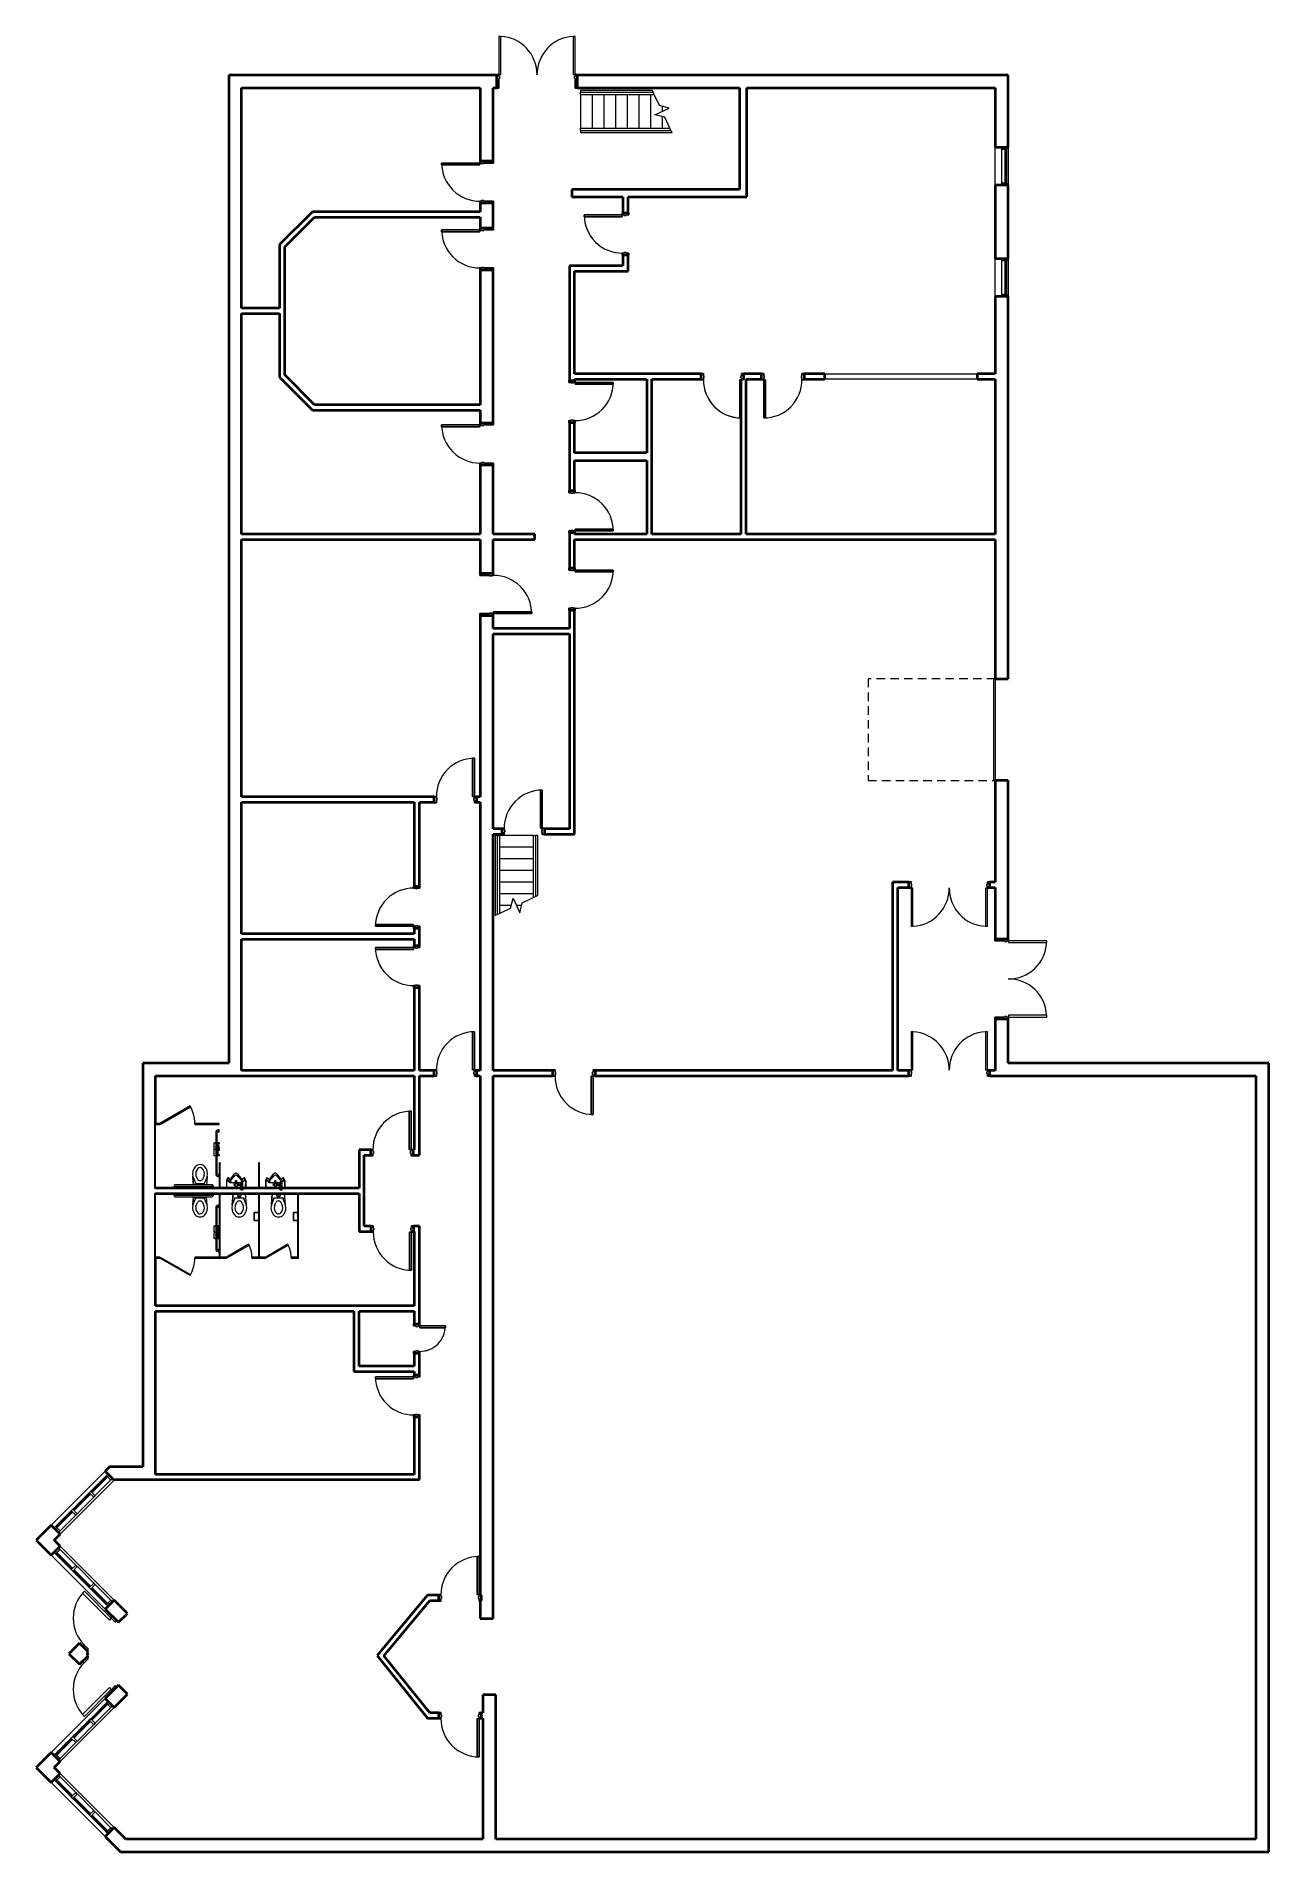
# Model space of a CAD drawing. Header units: inches. Extents: x 48 to 1211, y -748 to 964.
import ezdxf

# ---------------------------------------------------------------- set-up
doc = ezdxf.new("R2010")
doc.units = ezdxf.units.IN
doc.header["$MEASUREMENT"] = 0
doc.linetypes.add('Overhead', pattern=[13, 8, -5])
for name, color, linetype, lineweight in [('A-DOOR', 31, 'Continuous', 15), ('A-DOOR-FRAM', 31, 'Continuous', 25), ('A-FLOR-HRAL', 11, 'Continuous', 9), ('A-GLAZ-CURT', 52, 'Continuous', 9), ('A-GLAZ-CWMG', 51, 'Continuous', 9), ('A-WALL', 113, 'Continuous', 15), ('I-WALL', 2, 'Continuous', 15), ('P-SANR-FIXT', 6, 'Continuous', 9), ('Q-SPCQ', 91, 'Continuous', 9), ('S-STRS', 31, 'Continuous', 9), ('S-STRS-MBND', 31, 'Continuous', 9)]:
    doc.layers.add(name, color=color, linetype=linetype, lineweight=lineweight)

# ---------------------------------------------------------------- blocks, each defined once
blk = doc.blocks.new('Toilet_Stall_Std_CE_ - Adj-5135786-LEVEL 1 Map Export')
at = {"layer": 'Q-SPCQ'}
for p, q in [((-12, 63.5), (-19, 63.5)), ((-19, 63.5), (-19, 62.5)), ((-19, 62.5), (-19, 2.5)), ((-19, 62.5), (-12, 62.5)), ((-18, 2.5), (-18, 62.5)), ((-12, 62.5), (-12, 63.5)), ((11.5, 63.4), (-9.3, 51.4)), ((-8.8, 50.5), (12, 62.5)), ((12, 62.5), (11.5, 63.4)), ((12, 63.5), (12, 62.5)), ((19, 63.5), (12, 63.5)), ((12, 62.5), (19, 62.5)), ((18, 62.5), (18, 2.5)), ((19, 2.5), (19, 62.5)), ((-9.3, 51.4), (-8.8, 50.5)), ((-19, 2.5), (-18, 2.5)), ((18, 2.5), (19, 2.5))]:
    blk.add_line(p, q, dxfattribs=at)
blk.add_arc((12, 62.5), 24, 180, 210, dxfattribs=at)
blk = doc.blocks.new('RR Access_Toilet Napkin Disposal_CE_ - SND-1-888218-LEVEL 1 Map Export')
at = {"layer": 'Q-SPCQ'}
for p, q in [((-3.75, 3.8125), (-3.75, 0)), ((-3.75, 0), (-3.75, 3.8125)), ((-3.75, 0), (3.75, 0)), ((-3.75, 0), (3.75, 0)), ((3.75, 0), (-3.75, 0)), ((3.75, 0), (3.75, 3.8125)), ((3.75, 0), (3.75, 3.8125)), ((3.75, 3.8125), (3.75, 0))]:
    blk.add_line(p, q, dxfattribs=at)
blk = doc.blocks.new('Toilet_Wall Hung_CE_ - STN-888222-LEVEL 1 Map Export')
at = {"layer": 'P-SANR-FIXT', "color": 8}
for p, q in [((-5.8, 0), (-6.7, -11.1)), ((-6.7, -11.1), (-5.8, 0)), ((-6.7, -11.1), (-4.3, -5.1)), ((-4.3, -4.3), (4.3, -4.3)), ((-4.3, -5.1), (-4.3, -4.3)), ((-3.9, -12), (-2.5, -8.5)), ((3.9, -12), (2.5, -8.5)), ((4.3, -4.3), (4.3, -5.1)), ((6.7, -11.1), (4.3, -5.1)), ((6.7, -11.1), (5.8, 0)), ((6.7, -11.1), (5.8, 0))]:
    blk.add_line(p, q, dxfattribs=at)
for centre, radius, start, end in [((2.6, -13.7), 9.68, 164.0703, 221.9297), ((2.6, -13.7), 6.68, 165.3091, 225.452), ((0, -9.9), 2.85, 29.2965, 150.7035), ((0, -1.8), 1.77, 0, 180), ((0, -1.8), 1.75, 90, 238.6546), ((0, -1.8), 1.77, 180, 0), ((0, -1.8), 0.97, 90, 270), ((0, -1.8), 1.75, 242.3257, 267.223), ((0, -1.8), 1.75, 300.6426, 90), ((0, -1.8), 0.97, 270, 90), ((0, -1.8), 1.75, 272.6686, 297.9922), ((-2.6, -13.7), 6.68, 314.548, 14.6909), ((-2.6, -13.7), 9.68, 318.0703, 15.9297), ((0, -16), 6.23, 221.9297, 318.0703), ((0, -16.3), 3.01, 225.452, 315.452)]:
    blk.add_arc(centre, radius, start, end, dxfattribs=at)
blk = doc.blocks.new('Toilet_Stall_Std_CE_ - Adj-V1-LEVEL 1 Map Export')
at = {"layer": 'Q-SPCQ'}
for p, q in [((-12, 63.5), (-19, 63.5)), ((-19, 63.5), (-19, 62.5)), ((-19, 62.5), (-19, 2.5)), ((-19, 62.5), (-12, 62.5)), ((-18, 2.5), (-18, 62.5)), ((-12, 62.5), (-12, 63.5)), ((11.5, 63.4), (-9.3, 51.4)), ((-8.8, 50.5), (12, 62.5)), ((12, 62.5), (11.5, 63.4)), ((12, 63.5), (12, 62.5)), ((19, 63.5), (12, 63.5)), ((12, 62.5), (19, 62.5)), ((18, 62.5), (18, 2.5)), ((19, 62.5), (19, 63.5)), ((19, 2.5), (19, 62.5)), ((-9.3, 51.4), (-8.8, 50.5)), ((-19, 2.5), (-18, 2.5)), ((18, 2.5), (19, 2.5))]:
    blk.add_line(p, q, dxfattribs=at)
blk.add_arc((12, 62.5), 24, 180, 210, dxfattribs=at)
blk = doc.blocks.new('Toilet_Stall_ADA_CE_ - Toilet-Stall-ADA_rfa-5136238-LEVEL 1 Map Export')
at = {"layer": 'Q-SPCQ'}
for p, q in [((25.5, 62.6), (-3.1, 79.1)), ((-2.6, 80), (26, 63.5)), ((-7, 63.5), (-30, 63.5)), ((-30, 63.5), (-30, 62.5)), ((-30, 62.5), (-7, 62.5)), ((-7, 62.5), (-7, 63.5)), ((26, 63.5), (25.5, 62.6)), ((31, 63.5), (26, 63.5)), ((26, 63.5), (26, 62.5)), ((26, 62.5), (31, 62.5)), ((30, 62.5), (30, 2.5)), ((31, 62.5), (31, 63.5)), ((31, 2.5), (31, 62.5)), ((30, 2.5), (31, 2.5))]:
    blk.add_line(p, q, dxfattribs=at)
blk.add_arc((26, 63.5), 33, 150, 180, dxfattribs=at)
blk = doc.blocks.new('RR Access_Grab Bar_Back_CE_ - 36_ _GB-1_-5136239-LEVEL 1 Map Export')
at = {"layer": 'Q-SPCQ'}
for p, q in [((-43, 0), (-43, -0.7)), ((-41, -0.7), (-41, 0)), ((-7, 0), (-7, -0.7)), ((-5, -0.7), (-5, 0)), ((-43, -0.7), (-41, -0.7)), ((-42.6, -0.7), (-42.6, -1.5)), ((-41.4, -1.5), (-41.4, -0.7)), ((-7, -1.9), (-41, -1.9)), ((-41, -3.1), (-7, -3.1)), ((-7, -0.7), (-5, -0.7)), ((-6.6, -0.7), (-6.6, -1.5)), ((-5.4, -1.5), (-5.4, -0.7))]:
    blk.add_line(p, q, dxfattribs=at)
at = {"layer": 'Q-SPCQ', "flags": 128}
for points in [[(-42.6, -1.5), (-42.6, -1.6), (-42.6, -1.6), (-42.6, -1.7), (-42.6, -1.8), (-42.6, -1.8), (-42.6, -1.9), (-42.6, -1.9), (-42.5, -2), (-42.5, -2.1), (-42.5, -2.1), (-42.5, -2.2), (-42.4, -2.3), (-42.4, -2.3), (-42.4, -2.4), (-42.3, -2.4), (-42.3, -2.5), (-42.3, -2.5), (-42.2, -2.6), (-42.2, -2.6), (-42.1, -2.7), (-42.1, -2.7), (-42, -2.8), (-42, -2.8), (-41.9, -2.8), (-41.9, -2.9), (-41.8, -2.9), (-41.8, -2.9), (-41.7, -3), (-41.6, -3), (-41.6, -3), (-41.5, -3), (-41.5, -3.1), (-41.4, -3.1), (-41.3, -3.1), (-41.3, -3.1), (-41.2, -3.1), (-41.1, -3.1), (-41.1, -3.1), (-41, -3.1), (-41, -3.1)], [(-41, -1.9), (-41, -1.9), (-41, -1.9), (-41, -1.9), (-41.1, -1.9), (-41.1, -1.9), (-41.1, -1.9), (-41.1, -1.9), (-41.1, -1.9), (-41.1, -1.9), (-41.1, -1.8), (-41.2, -1.8), (-41.2, -1.8), (-41.2, -1.8), (-41.2, -1.8), (-41.2, -1.8), (-41.2, -1.8), (-41.2, -1.8), (-41.2, -1.8), (-41.3, -1.8), (-41.3, -1.8), (-41.3, -1.8), (-41.3, -1.7), (-41.3, -1.7), (-41.3, -1.7), (-41.3, -1.7), (-41.3, -1.7), (-41.3, -1.7), (-41.3, -1.7), (-41.3, -1.6), (-41.3, -1.6), (-41.4, -1.6), (-41.4, -1.6), (-41.4, -1.6), (-41.4, -1.6), (-41.4, -1.6), (-41.4, -1.5), (-41.4, -1.5), (-41.4, -1.5), (-41.4, -1.5), (-41.4, -1.5)], [(-6.6, -1.5), (-6.6, -1.5), (-6.6, -1.5), (-6.6, -1.5), (-6.6, -1.6), (-6.6, -1.6), (-6.6, -1.6), (-6.6, -1.6), (-6.6, -1.6), (-6.6, -1.6), (-6.7, -1.6), (-6.7, -1.7), (-6.7, -1.7), (-6.7, -1.7), (-6.7, -1.7), (-6.7, -1.7), (-6.7, -1.7), (-6.7, -1.7), (-6.7, -1.7), (-6.7, -1.8), (-6.7, -1.8), (-6.7, -1.8), (-6.8, -1.8), (-6.8, -1.8), (-6.8, -1.8), (-6.8, -1.8), (-6.8, -1.8), (-6.8, -1.8), (-6.8, -1.8), (-6.9, -1.8), (-6.9, -1.8), (-6.9, -1.9), (-6.9, -1.9), (-6.9, -1.9), (-6.9, -1.9), (-6.9, -1.9), (-7, -1.9), (-7, -1.9), (-7, -1.9), (-7, -1.9), (-7, -1.9)], [(-7, -3.1), (-6.9, -3.1), (-6.9, -3.1), (-6.8, -3.1), (-6.7, -3.1), (-6.7, -3.1), (-6.6, -3.1), (-6.6, -3.1), (-6.5, -3), (-6.4, -3), (-6.4, -3), (-6.3, -3), (-6.2, -2.9), (-6.2, -2.9), (-6.1, -2.9), (-6.1, -2.8), (-6, -2.8), (-6, -2.8), (-5.9, -2.7), (-5.9, -2.7), (-5.8, -2.6), (-5.8, -2.6), (-5.7, -2.5), (-5.7, -2.5), (-5.7, -2.4), (-5.6, -2.4), (-5.6, -2.3), (-5.6, -2.3), (-5.5, -2.2), (-5.5, -2.1), (-5.5, -2.1), (-5.5, -2), (-5.4, -2), (-5.4, -1.9), (-5.4, -1.8), (-5.4, -1.8), (-5.4, -1.7), (-5.4, -1.6), (-5.4, -1.6), (-5.4, -1.5), (-5.4, -1.5)]]:
    blk.add_lwpolyline(points, dxfattribs=at)
blk = doc.blocks.new('RR Access_Grab Bar_Side_CE_ - 42_ _GB-2_-5136240-LEVEL 1 Map Export')
at = {"layer": 'Q-SPCQ'}
for p, q in [((-3.1, -13), (-3.1, -53)), ((-1.9, -38.4), (-1.9, -13)), ((-0.8, -11.4), (-1.5, -11.4)), ((-1.5, -12.6), (-0.8, -12.6)), ((-0.8, -11), (-0.8, -13)), ((0, -11), (-0.8, -11)), ((-0.8, -13), (0, -13)), ((-1.9, -53), (-1.9, -39.6)), ((-0.8, -53.4), (-1.5, -53.4)), ((-1.5, -54.6), (-0.8, -54.6)), ((-0.8, -53), (-0.8, -55)), ((0, -53), (-0.8, -53)), ((-0.8, -55), (0, -55))]:
    blk.add_line(p, q, dxfattribs=at)
at = {"layer": 'Q-SPCQ', "flags": 128}
for points in [[(-1.5, -11.4), (-1.6, -11.4), (-1.6, -11.4), (-1.7, -11.4), (-1.8, -11.4), (-1.8, -11.4), (-1.9, -11.4), (-1.9, -11.4), (-2, -11.5), (-2.1, -11.5), (-2.1, -11.5), (-2.2, -11.5), (-2.3, -11.6), (-2.3, -11.6), (-2.4, -11.6), (-2.4, -11.7), (-2.5, -11.7), (-2.5, -11.7), (-2.6, -11.8), (-2.6, -11.8), (-2.7, -11.9), (-2.7, -11.9), (-2.8, -12), (-2.8, -12), (-2.8, -12.1), (-2.9, -12.1), (-2.9, -12.2), (-2.9, -12.2), (-3, -12.3), (-3, -12.4), (-3, -12.4), (-3, -12.5), (-3.1, -12.5), (-3.1, -12.6), (-3.1, -12.7), (-3.1, -12.7), (-3.1, -12.8), (-3.1, -12.9), (-3.1, -12.9), (-3.1, -13), (-3.1, -13)], [(-1.9, -13), (-1.9, -13), (-1.9, -13), (-1.9, -13), (-1.9, -12.9), (-1.9, -12.9), (-1.9, -12.9), (-1.9, -12.9), (-1.9, -12.9), (-1.9, -12.9), (-1.8, -12.9), (-1.8, -12.8), (-1.8, -12.8), (-1.8, -12.8), (-1.8, -12.8), (-1.8, -12.8), (-1.8, -12.8), (-1.8, -12.8), (-1.8, -12.8), (-1.8, -12.7), (-1.8, -12.7), (-1.8, -12.7), (-1.7, -12.7), (-1.7, -12.7), (-1.7, -12.7), (-1.7, -12.7), (-1.7, -12.7), (-1.7, -12.7), (-1.7, -12.7), (-1.6, -12.7), (-1.6, -12.7), (-1.6, -12.6), (-1.6, -12.6), (-1.6, -12.6), (-1.6, -12.6), (-1.6, -12.6), (-1.5, -12.6), (-1.5, -12.6), (-1.5, -12.6), (-1.5, -12.6), (-1.5, -12.6)], [(-3.1, -53), (-3.1, -53.1), (-3.1, -53.1), (-3.1, -53.2), (-3.1, -53.3), (-3.1, -53.3), (-3.1, -53.4), (-3.1, -53.4), (-3, -53.5), (-3, -53.6), (-3, -53.6), (-3, -53.7), (-2.9, -53.8), (-2.9, -53.8), (-2.9, -53.9), (-2.8, -53.9), (-2.8, -54), (-2.8, -54), (-2.7, -54.1), (-2.7, -54.1), (-2.6, -54.2), (-2.6, -54.2), (-2.5, -54.3), (-2.5, -54.3), (-2.4, -54.3), (-2.4, -54.4), (-2.3, -54.4), (-2.3, -54.4), (-2.2, -54.5), (-2.1, -54.5), (-2.1, -54.5), (-2, -54.5), (-2, -54.6), (-1.9, -54.6), (-1.8, -54.6), (-1.8, -54.6), (-1.7, -54.6), (-1.6, -54.6), (-1.6, -54.6), (-1.5, -54.6), (-1.5, -54.6)], [(-1.5, -53.4), (-1.5, -53.4), (-1.5, -53.4), (-1.5, -53.4), (-1.6, -53.4), (-1.6, -53.4), (-1.6, -53.4), (-1.6, -53.4), (-1.6, -53.4), (-1.6, -53.4), (-1.6, -53.3), (-1.7, -53.3), (-1.7, -53.3), (-1.7, -53.3), (-1.7, -53.3), (-1.7, -53.3), (-1.7, -53.3), (-1.7, -53.3), (-1.7, -53.3), (-1.8, -53.3), (-1.8, -53.3), (-1.8, -53.3), (-1.8, -53.2), (-1.8, -53.2), (-1.8, -53.2), (-1.8, -53.2), (-1.8, -53.2), (-1.8, -53.2), (-1.8, -53.2), (-1.8, -53.1), (-1.8, -53.1), (-1.9, -53.1), (-1.9, -53.1), (-1.9, -53.1), (-1.9, -53.1), (-1.9, -53.1), (-1.9, -53), (-1.9, -53), (-1.9, -53), (-1.9, -53), (-1.9, -53)]]:
    blk.add_lwpolyline(points, dxfattribs=at)
blk = doc.blocks.new('RR Access_Grab Bar_Vert_CE_ - 24_ _GB-3_-5136241-LEVEL 1 Map Export')
at = {"layer": 'Q-SPCQ'}
for p, q in [((-0.8, -38.4), (-1.5, -38.4)), ((-0.8, -38.4), (-1.5, -38.4)), ((-1.5, -39.6), (-0.8, -39.6)), ((-1.5, -39.6), (-0.8, -39.6)), ((-0.8, -38), (-0.8, -38)), ((-0.8, -38), (-0.8, -39)), ((-0.8, -39), (-0.8, -40)), ((-0.8, -40), (-0.8, -40)), ((0, -38), (-0.8, -38)), ((0, -38), (-0.8, -38)), ((-0.8, -40), (0, -40)), ((-0.8, -40), (0, -40))]:
    blk.add_line(p, q, dxfattribs=at)
at = {"layer": 'Q-SPCQ', "flags": 128}
for points in [[(-3.1, -39), (-3.1, -39), (-3.1, -39), (-3.1, -38.9), (-3.1, -38.9), (-3.1, -38.9), (-3.1, -38.9), (-3.1, -38.8), (-3.1, -38.8), (-3.1, -38.8), (-3.1, -38.8), (-3.1, -38.7), (-3.1, -38.7), (-3, -38.7), (-3, -38.7), (-3, -38.6), (-3, -38.6), (-3, -38.6), (-3, -38.6), (-3, -38.6), (-2.9, -38.6), (-2.9, -38.5), (-2.9, -38.5), (-2.9, -38.5), (-2.9, -38.5), (-2.8, -38.5), (-2.8, -38.5), (-2.8, -38.4), (-2.8, -38.4), (-2.7, -38.4), (-2.7, -38.4), (-2.7, -38.4), (-2.7, -38.4), (-2.7, -38.4), (-2.6, -38.4), (-2.6, -38.4), (-2.6, -38.4), (-2.6, -38.4), (-2.5, -38.4), (-2.5, -38.4), (-2.5, -38.4)], [(-2.5, -39.6), (-2.5, -39.6), (-2.5, -39.6), (-2.6, -39.6), (-2.6, -39.6), (-2.6, -39.6), (-2.6, -39.6), (-2.7, -39.6), (-2.7, -39.6), (-2.7, -39.6), (-2.7, -39.6), (-2.8, -39.6), (-2.8, -39.6), (-2.8, -39.5), (-2.8, -39.5), (-2.9, -39.5), (-2.9, -39.5), (-2.9, -39.5), (-2.9, -39.5), (-2.9, -39.5), (-2.9, -39.4), (-3, -39.4), (-3, -39.4), (-3, -39.4), (-3, -39.4), (-3, -39.3), (-3, -39.3), (-3.1, -39.3), (-3.1, -39.3), (-3.1, -39.2), (-3.1, -39.2), (-3.1, -39.2), (-3.1, -39.2), (-3.1, -39.2), (-3.1, -39.1), (-3.1, -39.1), (-3.1, -39.1), (-3.1, -39.1), (-3.1, -39), (-3.1, -39), (-3.1, -39)], [(-2.5, -38.4), (-2.5, -38.4), (-2.5, -38.4), (-2.5, -38.4), (-2.5, -38.4), (-2.5, -38.4), (-2.5, -38.4), (-2.5, -38.4), (-2.4, -38.4), (-2.4, -38.4), (-2.4, -38.4), (-2.4, -38.4), (-2.4, -38.4), (-2.4, -38.4), (-2.3, -38.4), (-2.3, -38.4), (-2.3, -38.4), (-2.3, -38.4), (-2.3, -38.4), (-2.2, -38.4), (-2.2, -38.4), (-2.2, -38.4), (-2.1, -38.4), (-2.1, -38.4), (-2.1, -38.4), (-2, -38.4), (-2, -38.4), (-2, -38.4), (-1.9, -38.4), (-1.9, -38.4), (-1.9, -38.4), (-1.8, -38.4), (-1.8, -38.4), (-1.7, -38.4), (-1.7, -38.4), (-1.7, -38.4), (-1.6, -38.4), (-1.6, -38.4), (-1.6, -38.4), (-1.5, -38.4), (-1.5, -38.4)], [(-1.5, -38.4), (-1.5, -38.4), (-1.6, -38.4), (-1.6, -38.4), (-1.7, -38.4), (-1.7, -38.4), (-1.7, -38.4), (-1.8, -38.4), (-1.8, -38.4), (-1.9, -38.4), (-1.9, -38.4), (-1.9, -38.4), (-2, -38.4), (-2, -38.4), (-2, -38.4), (-2.1, -38.4), (-2.1, -38.4), (-2.1, -38.4), (-2.2, -38.4), (-2.2, -38.4), (-2.2, -38.4), (-2.2, -38.4), (-2.3, -38.4), (-2.3, -38.4), (-2.3, -38.4), (-2.3, -38.4), (-2.4, -38.4), (-2.4, -38.4), (-2.4, -38.4), (-2.4, -38.4), (-2.4, -38.4), (-2.4, -38.4), (-2.5, -38.4), (-2.5, -38.4), (-2.5, -38.4), (-2.5, -38.4), (-2.5, -38.4), (-2.5, -38.4), (-2.5, -38.4), (-2.5, -38.4)], [(-1.5, -39.6), (-1.5, -39.6), (-1.6, -39.6), (-1.6, -39.6), (-1.7, -39.6), (-1.7, -39.6), (-1.7, -39.6), (-1.8, -39.6), (-1.8, -39.6), (-1.9, -39.6), (-1.9, -39.6), (-1.9, -39.6), (-2, -39.6), (-2, -39.6), (-2, -39.6), (-2.1, -39.6), (-2.1, -39.6), (-2.1, -39.6), (-2.2, -39.6), (-2.2, -39.6), (-2.2, -39.6), (-2.2, -39.6), (-2.3, -39.6), (-2.3, -39.6), (-2.3, -39.6), (-2.3, -39.6), (-2.4, -39.6), (-2.4, -39.6), (-2.4, -39.6), (-2.4, -39.6), (-2.4, -39.6), (-2.4, -39.6), (-2.5, -39.6), (-2.5, -39.6), (-2.5, -39.6), (-2.5, -39.6), (-2.5, -39.6), (-2.5, -39.6), (-2.5, -39.6), (-2.5, -39.6)], [(-2.5, -39.6), (-2.5, -39.6), (-2.5, -39.6), (-2.5, -39.6), (-2.5, -39.6), (-2.5, -39.6), (-2.5, -39.6), (-2.5, -39.6), (-2.4, -39.6), (-2.4, -39.6), (-2.4, -39.6), (-2.4, -39.6), (-2.4, -39.6), (-2.4, -39.6), (-2.3, -39.6), (-2.3, -39.6), (-2.3, -39.6), (-2.3, -39.6), (-2.3, -39.6), (-2.2, -39.6), (-2.2, -39.6), (-2.2, -39.6), (-2.1, -39.6), (-2.1, -39.6), (-2.1, -39.6), (-2, -39.6), (-2, -39.6), (-2, -39.6), (-1.9, -39.6), (-1.9, -39.6), (-1.9, -39.6), (-1.8, -39.6), (-1.8, -39.6), (-1.7, -39.6), (-1.7, -39.6), (-1.7, -39.6), (-1.6, -39.6), (-1.6, -39.6), (-1.6, -39.6), (-1.5, -39.6), (-1.5, -39.6)]]:
    blk.add_lwpolyline(points, dxfattribs=at)
blk = doc.blocks.new('Toilet_Wall Hung_CE_ - ADA-909804-LEVEL 1 Map Export')
at = {"layer": 'P-SANR-FIXT', "color": 8}
for p, q in [((-5.8, 0), (-6, -1.9)), ((-6.1, -3.1), (-6.7, -11.1)), ((-6.7, -11.1), (-6.1, -3.1)), ((-6.7, -11.1), (-4.3, -5.1)), ((-6, -1.9), (-5.8, 0)), ((-4.3, -4.3), (4.3, -4.3)), ((-4.3, -5.1), (-4.3, -4.3)), ((-3.9, -12), (-2.5, -8.5)), ((3.9, -12), (2.5, -8.5)), ((4.3, -4.3), (4.3, -5.1)), ((6.7, -11.1), (4.3, -5.1)), ((6, -1.9), (5.8, 0)), ((6, -1.9), (5.8, 0)), ((6.7, -11.1), (6.1, -3.1)), ((6.7, -11.1), (6.1, -3.1))]:
    blk.add_line(p, q, dxfattribs=at)
for centre, radius, start, end in [((2.6, -13.7), 9.68, 164.0703, 221.9297), ((2.6, -13.7), 6.68, 165.3091, 225.452), ((0, -9.9), 2.85, 29.2965, 150.7035), ((0, -1.8), 1.77, 0, 180), ((0, -1.8), 1.75, 90, 180), ((0, -1.8), 1.77, 180, 182.6016), ((0, -1.8), 1.77, 229.0921, 311.3849), ((0, -1.8), 1.75, 229.2525, 238.6546), ((0, -1.8), 0.97, 90, 182.8287), ((0, -1.8), 1.75, 242.3257, 267.223), ((0, -1.8), 1.75, 0, 90), ((0, -1.8), 0.97, 357.1713, 90), ((0, -1.8), 1.75, 272.6686, 297.9922), ((0, -1.8), 1.75, 300.6426, 310.6534), ((0, -1.8), 1.77, 357.3984, 0), ((-2.6, -13.7), 6.68, 314.548, 14.6909), ((-2.6, -13.7), 9.68, 318.0703, 15.9297), ((0, -16), 6.23, 221.9297, 318.0703), ((0, -16.3), 3.01, 225.452, 315.452)]:
    blk.add_arc(centre, radius, start, end, dxfattribs=at)
blk = doc.blocks.new('RR Access_Toilet Tissue Dispenser_CE_ - TTD-2-4416691-LEVEL 1 Map Export')
at = {"layer": 'Q-SPCQ'}
for p, q in [((-5, -30.5), (-5, -36)), ((-3.1, -30.5), (-5, -30.5)), ((-4, -30), (-3.1, -30)), ((-4, -30.5), (-4, -30)), ((-1.9, -30), (0, -30)), ((-1.2, -30.5), (-1.9, -30.5)), ((0, -30.5), (-1.2, -30.5)), ((-1, -36), (-1, -30.5)), ((-5, -36), (-3.1, -36)), ((-5, -36.5), (-5, -42)), ((-3.1, -36.5), (-5, -36.5)), ((-5, -42), (-3.1, -42)), ((-4, -36.5), (-4, -36)), ((-4, -42.5), (-4, -42)), ((-3.1, -42.5), (-4, -42.5)), ((-1.9, -36), (-1.2, -36)), ((-1.2, -36.5), (-1.9, -36.5)), ((-1.9, -42), (-1.2, -42)), ((0, -42.5), (-1.9, -42.5)), ((-1.2, -36), (0, -36)), ((0, -36.5), (-1.2, -36.5)), ((-1.2, -42), (0, -42)), ((-1, -38), (-1, -36.5)), ((-1, -42), (-1, -39.2))]:
    blk.add_line(p, q, dxfattribs=at)
blk = doc.blocks.new('Toilet_Stall_ADA_CE_ - Toilet-Stall-ADA_rfa-5136374-LEVEL 1 Map Export')
at = {"layer": 'Q-SPCQ'}
for p, q in [((31, -2.5), (30, -2.5)), ((30, -2.5), (30, -62.5)), ((31, -62.5), (31, -2.5)), ((-30, -62.5), (-30, -63.5)), ((-7, -62.5), (-30, -62.5)), ((-30, -63.5), (-7, -63.5)), ((-7, -63.5), (-7, -62.5)), ((25.5, -62.6), (-3.1, -79.1)), ((-2.6, -80), (26, -63.5)), ((26, -63.5), (25.5, -62.6)), ((31, -62.5), (26, -62.5)), ((26, -62.5), (26, -63.5)), ((26, -63.5), (31, -63.5)), ((31, -63.5), (31, -62.5))]:
    blk.add_line(p, q, dxfattribs=at)
blk.add_arc((26, -63.5), 33, 180, 210, dxfattribs=at)
blk = doc.blocks.new('RR Access_Grab Bar_Back_CE_ - 36_ _GB-1_-1693847-LEVEL 1 Map Export')
at = {"layer": 'Q-SPCQ'}
for p, q in [((-43, 0.7), (-43, 0)), ((-41, 0.7), (-43, 0.7)), ((-42.6, 1.5), (-42.6, 0.7)), ((-41.4, 0.7), (-41.4, 1.5)), ((-7, 3.1), (-41, 3.1)), ((-41, 1.9), (-7, 1.9)), ((-41, 0), (-41, 0.7)), ((-7, 0.7), (-7, 0)), ((-5, 0.7), (-7, 0.7)), ((-6.6, 1.5), (-6.6, 0.7)), ((-5.4, 0.7), (-5.4, 1.5)), ((-5, 0), (-5, 0.7))]:
    blk.add_line(p, q, dxfattribs=at)
at = {"layer": 'Q-SPCQ', "flags": 128}
for points in [[(-41, 3.1), (-41.1, 3.1), (-41.1, 3.1), (-41.2, 3.1), (-41.3, 3.1), (-41.3, 3.1), (-41.4, 3.1), (-41.4, 3.1), (-41.5, 3), (-41.6, 3), (-41.6, 3), (-41.7, 3), (-41.8, 2.9), (-41.8, 2.9), (-41.9, 2.9), (-41.9, 2.8), (-42, 2.8), (-42, 2.8), (-42.1, 2.7), (-42.1, 2.7), (-42.2, 2.6), (-42.2, 2.6), (-42.3, 2.5), (-42.3, 2.5), (-42.3, 2.4), (-42.4, 2.4), (-42.4, 2.3), (-42.4, 2.3), (-42.5, 2.2), (-42.5, 2.1), (-42.5, 2.1), (-42.5, 2), (-42.6, 2), (-42.6, 1.9), (-42.6, 1.8), (-42.6, 1.8), (-42.6, 1.7), (-42.6, 1.6), (-42.6, 1.6), (-42.6, 1.5), (-42.6, 1.5)], [(-41.4, 1.5), (-41.4, 1.5), (-41.4, 1.5), (-41.4, 1.5), (-41.4, 1.6), (-41.4, 1.6), (-41.4, 1.6), (-41.4, 1.6), (-41.4, 1.6), (-41.4, 1.6), (-41.3, 1.6), (-41.3, 1.7), (-41.3, 1.7), (-41.3, 1.7), (-41.3, 1.7), (-41.3, 1.7), (-41.3, 1.7), (-41.3, 1.7), (-41.3, 1.7), (-41.3, 1.8), (-41.3, 1.8), (-41.3, 1.8), (-41.2, 1.8), (-41.2, 1.8), (-41.2, 1.8), (-41.2, 1.8), (-41.2, 1.8), (-41.2, 1.8), (-41.2, 1.8), (-41.1, 1.8), (-41.1, 1.8), (-41.1, 1.9), (-41.1, 1.9), (-41.1, 1.9), (-41.1, 1.9), (-41.1, 1.9), (-41, 1.9), (-41, 1.9), (-41, 1.9), (-41, 1.9), (-41, 1.9)], [(-5.4, 1.5), (-5.4, 1.6), (-5.4, 1.6), (-5.4, 1.7), (-5.4, 1.8), (-5.4, 1.8), (-5.4, 1.9), (-5.4, 1.9), (-5.5, 2), (-5.5, 2.1), (-5.5, 2.1), (-5.5, 2.2), (-5.6, 2.3), (-5.6, 2.3), (-5.6, 2.4), (-5.7, 2.4), (-5.7, 2.5), (-5.7, 2.5), (-5.8, 2.6), (-5.8, 2.6), (-5.9, 2.7), (-5.9, 2.7), (-6, 2.8), (-6, 2.8), (-6.1, 2.8), (-6.1, 2.9), (-6.2, 2.9), (-6.2, 2.9), (-6.3, 3), (-6.4, 3), (-6.4, 3), (-6.5, 3), (-6.5, 3.1), (-6.6, 3.1), (-6.7, 3.1), (-6.7, 3.1), (-6.8, 3.1), (-6.9, 3.1), (-6.9, 3.1), (-7, 3.1), (-7, 3.1)], [(-7, 1.9), (-7, 1.9), (-7, 1.9), (-7, 1.9), (-6.9, 1.9), (-6.9, 1.9), (-6.9, 1.9), (-6.9, 1.9), (-6.9, 1.9), (-6.9, 1.9), (-6.9, 1.8), (-6.8, 1.8), (-6.8, 1.8), (-6.8, 1.8), (-6.8, 1.8), (-6.8, 1.8), (-6.8, 1.8), (-6.8, 1.8), (-6.8, 1.8), (-6.7, 1.8), (-6.7, 1.8), (-6.7, 1.8), (-6.7, 1.7), (-6.7, 1.7), (-6.7, 1.7), (-6.7, 1.7), (-6.7, 1.7), (-6.7, 1.7), (-6.7, 1.7), (-6.7, 1.6), (-6.7, 1.6), (-6.6, 1.6), (-6.6, 1.6), (-6.6, 1.6), (-6.6, 1.6), (-6.6, 1.6), (-6.6, 1.5), (-6.6, 1.5), (-6.6, 1.5), (-6.6, 1.5), (-6.6, 1.5)]]:
    blk.add_lwpolyline(points, dxfattribs=at)
blk = doc.blocks.new('RR Access_Grab Bar_Side_CE_ - 42_ _GB-2_-1694463-LEVEL 1 Map Export')
at = {"layer": 'Q-SPCQ'}
for p, q in [((-3.1, 53), (-3.1, 13)), ((-1.9, 39.6), (-1.9, 53)), ((-0.8, 54.6), (-1.5, 54.6)), ((-1.5, 53.4), (-0.8, 53.4)), ((-0.8, 55), (-0.8, 53)), ((0, 55), (-0.8, 55)), ((-0.8, 53), (0, 53)), ((0, 53), (0, 55)), ((-1.9, 13), (-1.9, 38.4)), ((-0.8, 12.6), (-1.5, 12.6)), ((-1.5, 11.4), (-0.8, 11.4)), ((-0.8, 13), (-0.8, 11)), ((0, 13), (-0.8, 13)), ((-0.8, 11), (0, 11))]:
    blk.add_line(p, q, dxfattribs=at)
at = {"layer": 'Q-SPCQ', "flags": 128}
for points in [[(-1.5, 54.6), (-1.6, 54.6), (-1.6, 54.6), (-1.7, 54.6), (-1.8, 54.6), (-1.8, 54.6), (-1.9, 54.6), (-1.9, 54.6), (-2, 54.5), (-2.1, 54.5), (-2.1, 54.5), (-2.2, 54.5), (-2.3, 54.4), (-2.3, 54.4), (-2.4, 54.4), (-2.4, 54.3), (-2.5, 54.3), (-2.5, 54.3), (-2.6, 54.2), (-2.6, 54.2), (-2.7, 54.1), (-2.7, 54.1), (-2.8, 54), (-2.8, 54), (-2.8, 53.9), (-2.9, 53.9), (-2.9, 53.8), (-2.9, 53.8), (-3, 53.7), (-3, 53.6), (-3, 53.6), (-3, 53.5), (-3.1, 53.5), (-3.1, 53.4), (-3.1, 53.3), (-3.1, 53.3), (-3.1, 53.2), (-3.1, 53.1), (-3.1, 53.1), (-3.1, 53), (-3.1, 53)], [(-1.9, 53), (-1.9, 53), (-1.9, 53), (-1.9, 53), (-1.9, 53.1), (-1.9, 53.1), (-1.9, 53.1), (-1.9, 53.1), (-1.9, 53.1), (-1.9, 53.1), (-1.8, 53.1), (-1.8, 53.2), (-1.8, 53.2), (-1.8, 53.2), (-1.8, 53.2), (-1.8, 53.2), (-1.8, 53.2), (-1.8, 53.2), (-1.8, 53.2), (-1.8, 53.3), (-1.8, 53.3), (-1.8, 53.3), (-1.7, 53.3), (-1.7, 53.3), (-1.7, 53.3), (-1.7, 53.3), (-1.7, 53.3), (-1.7, 53.3), (-1.7, 53.3), (-1.6, 53.3), (-1.6, 53.3), (-1.6, 53.4), (-1.6, 53.4), (-1.6, 53.4), (-1.6, 53.4), (-1.6, 53.4), (-1.5, 53.4), (-1.5, 53.4), (-1.5, 53.4), (-1.5, 53.4), (-1.5, 53.4)], [(-3.1, 13), (-3.1, 12.9), (-3.1, 12.9), (-3.1, 12.8), (-3.1, 12.7), (-3.1, 12.7), (-3.1, 12.6), (-3.1, 12.6), (-3, 12.5), (-3, 12.4), (-3, 12.4), (-3, 12.3), (-2.9, 12.2), (-2.9, 12.2), (-2.9, 12.1), (-2.8, 12.1), (-2.8, 12), (-2.8, 12), (-2.7, 11.9), (-2.7, 11.9), (-2.6, 11.8), (-2.6, 11.8), (-2.5, 11.7), (-2.5, 11.7), (-2.4, 11.7), (-2.4, 11.6), (-2.3, 11.6), (-2.3, 11.6), (-2.2, 11.5), (-2.1, 11.5), (-2.1, 11.5), (-2, 11.5), (-2, 11.4), (-1.9, 11.4), (-1.8, 11.4), (-1.8, 11.4), (-1.7, 11.4), (-1.6, 11.4), (-1.6, 11.4), (-1.5, 11.4), (-1.5, 11.4)], [(-1.5, 12.6), (-1.5, 12.6), (-1.5, 12.6), (-1.5, 12.6), (-1.6, 12.6), (-1.6, 12.6), (-1.6, 12.6), (-1.6, 12.6), (-1.6, 12.6), (-1.6, 12.6), (-1.6, 12.7), (-1.7, 12.7), (-1.7, 12.7), (-1.7, 12.7), (-1.7, 12.7), (-1.7, 12.7), (-1.7, 12.7), (-1.7, 12.7), (-1.7, 12.7), (-1.8, 12.7), (-1.8, 12.7), (-1.8, 12.7), (-1.8, 12.8), (-1.8, 12.8), (-1.8, 12.8), (-1.8, 12.8), (-1.8, 12.8), (-1.8, 12.8), (-1.8, 12.8), (-1.8, 12.9), (-1.8, 12.9), (-1.9, 12.9), (-1.9, 12.9), (-1.9, 12.9), (-1.9, 12.9), (-1.9, 12.9), (-1.9, 13), (-1.9, 13), (-1.9, 13), (-1.9, 13), (-1.9, 13)]]:
    blk.add_lwpolyline(points, dxfattribs=at)
blk = doc.blocks.new('RR Access_Grab Bar_Vert_CE_ - 24_ _GB-3_-1696212-LEVEL 1 Map Export')
at = {"layer": 'Q-SPCQ'}
for p, q in [((-0.8, 39.6), (-1.5, 39.6)), ((-0.8, 39.6), (-1.5, 39.6)), ((-1.5, 38.4), (-0.8, 38.4)), ((-1.5, 38.4), (-0.8, 38.4)), ((-0.8, 40), (-0.8, 40)), ((-0.8, 40), (-0.8, 39)), ((-0.8, 39), (-0.8, 38)), ((-0.8, 38), (-0.8, 38)), ((0, 40), (-0.8, 40)), ((0, 40), (-0.8, 40)), ((-0.8, 38), (0, 38)), ((-0.8, 38), (0, 38)), ((0, 40), (0, 40)), ((0, 39), (0, 40)), ((0, 38), (0, 39)), ((0, 38), (0, 38))]:
    blk.add_line(p, q, dxfattribs=at)
at = {"layer": 'Q-SPCQ', "flags": 128}
for points in [[(-3.1, 39), (-3.1, 39), (-3.1, 39), (-3.1, 39.1), (-3.1, 39.1), (-3.1, 39.1), (-3.1, 39.1), (-3.1, 39.2), (-3.1, 39.2), (-3.1, 39.2), (-3.1, 39.2), (-3.1, 39.3), (-3.1, 39.3), (-3, 39.3), (-3, 39.3), (-3, 39.4), (-3, 39.4), (-3, 39.4), (-3, 39.4), (-3, 39.4), (-2.9, 39.4), (-2.9, 39.5), (-2.9, 39.5), (-2.9, 39.5), (-2.9, 39.5), (-2.8, 39.5), (-2.8, 39.5), (-2.8, 39.6), (-2.8, 39.6), (-2.7, 39.6), (-2.7, 39.6), (-2.7, 39.6), (-2.7, 39.6), (-2.7, 39.6), (-2.6, 39.6), (-2.6, 39.6), (-2.6, 39.6), (-2.6, 39.6), (-2.5, 39.6), (-2.5, 39.6), (-2.5, 39.6)], [(-2.5, 38.4), (-2.5, 38.4), (-2.5, 38.4), (-2.6, 38.4), (-2.6, 38.4), (-2.6, 38.4), (-2.6, 38.4), (-2.7, 38.4), (-2.7, 38.4), (-2.7, 38.4), (-2.7, 38.4), (-2.8, 38.4), (-2.8, 38.4), (-2.8, 38.5), (-2.8, 38.5), (-2.9, 38.5), (-2.9, 38.5), (-2.9, 38.5), (-2.9, 38.5), (-2.9, 38.5), (-2.9, 38.6), (-3, 38.6), (-3, 38.6), (-3, 38.6), (-3, 38.6), (-3, 38.7), (-3, 38.7), (-3.1, 38.7), (-3.1, 38.7), (-3.1, 38.8), (-3.1, 38.8), (-3.1, 38.8), (-3.1, 38.8), (-3.1, 38.8), (-3.1, 38.9), (-3.1, 38.9), (-3.1, 38.9), (-3.1, 38.9), (-3.1, 39), (-3.1, 39), (-3.1, 39)], [(-2.5, 39.6), (-2.5, 39.6), (-2.5, 39.6), (-2.5, 39.6), (-2.5, 39.6), (-2.5, 39.6), (-2.5, 39.6), (-2.5, 39.6), (-2.4, 39.6), (-2.4, 39.6), (-2.4, 39.6), (-2.4, 39.6), (-2.4, 39.6), (-2.4, 39.6), (-2.3, 39.6), (-2.3, 39.6), (-2.3, 39.6), (-2.3, 39.6), (-2.3, 39.6), (-2.2, 39.6), (-2.2, 39.6), (-2.2, 39.6), (-2.1, 39.6), (-2.1, 39.6), (-2.1, 39.6), (-2, 39.6), (-2, 39.6), (-2, 39.6), (-1.9, 39.6), (-1.9, 39.6), (-1.9, 39.6), (-1.8, 39.6), (-1.8, 39.6), (-1.7, 39.6), (-1.7, 39.6), (-1.7, 39.6), (-1.6, 39.6), (-1.6, 39.6), (-1.6, 39.6), (-1.5, 39.6), (-1.5, 39.6)], [(-1.5, 39.6), (-1.5, 39.6), (-1.6, 39.6), (-1.6, 39.6), (-1.7, 39.6), (-1.7, 39.6), (-1.7, 39.6), (-1.8, 39.6), (-1.8, 39.6), (-1.9, 39.6), (-1.9, 39.6), (-1.9, 39.6), (-2, 39.6), (-2, 39.6), (-2, 39.6), (-2.1, 39.6), (-2.1, 39.6), (-2.1, 39.6), (-2.2, 39.6), (-2.2, 39.6), (-2.2, 39.6), (-2.2, 39.6), (-2.3, 39.6), (-2.3, 39.6), (-2.3, 39.6), (-2.3, 39.6), (-2.4, 39.6), (-2.4, 39.6), (-2.4, 39.6), (-2.4, 39.6), (-2.4, 39.6), (-2.4, 39.6), (-2.5, 39.6), (-2.5, 39.6), (-2.5, 39.6), (-2.5, 39.6), (-2.5, 39.6), (-2.5, 39.6), (-2.5, 39.6), (-2.5, 39.6)], [(-1.5, 38.4), (-1.5, 38.4), (-1.6, 38.4), (-1.6, 38.4), (-1.7, 38.4), (-1.7, 38.4), (-1.7, 38.4), (-1.8, 38.4), (-1.8, 38.4), (-1.9, 38.4), (-1.9, 38.4), (-1.9, 38.4), (-2, 38.4), (-2, 38.4), (-2, 38.4), (-2.1, 38.4), (-2.1, 38.4), (-2.1, 38.4), (-2.2, 38.4), (-2.2, 38.4), (-2.2, 38.4), (-2.2, 38.4), (-2.3, 38.4), (-2.3, 38.4), (-2.3, 38.4), (-2.3, 38.4), (-2.4, 38.4), (-2.4, 38.4), (-2.4, 38.4), (-2.4, 38.4), (-2.4, 38.4), (-2.4, 38.4), (-2.5, 38.4), (-2.5, 38.4), (-2.5, 38.4), (-2.5, 38.4), (-2.5, 38.4), (-2.5, 38.4), (-2.5, 38.4), (-2.5, 38.4)], [(-2.5, 38.4), (-2.5, 38.4), (-2.5, 38.4), (-2.5, 38.4), (-2.5, 38.4), (-2.5, 38.4), (-2.5, 38.4), (-2.5, 38.4), (-2.4, 38.4), (-2.4, 38.4), (-2.4, 38.4), (-2.4, 38.4), (-2.4, 38.4), (-2.4, 38.4), (-2.3, 38.4), (-2.3, 38.4), (-2.3, 38.4), (-2.3, 38.4), (-2.3, 38.4), (-2.2, 38.4), (-2.2, 38.4), (-2.2, 38.4), (-2.1, 38.4), (-2.1, 38.4), (-2.1, 38.4), (-2, 38.4), (-2, 38.4), (-2, 38.4), (-1.9, 38.4), (-1.9, 38.4), (-1.9, 38.4), (-1.8, 38.4), (-1.8, 38.4), (-1.7, 38.4), (-1.7, 38.4), (-1.7, 38.4), (-1.6, 38.4), (-1.6, 38.4), (-1.6, 38.4), (-1.5, 38.4), (-1.5, 38.4)]]:
    blk.add_lwpolyline(points, dxfattribs=at)
blk = doc.blocks.new('Toilet_Wall Hung_CE_ - ADA-5136375-LEVEL 1 Map Export')
at = {"layer": 'P-SANR-FIXT', "color": 8}
for p, q in [((-6.1, 3.1), (-6.7, 11.1)), ((-6.7, 11.1), (-4.3, 5.1)), ((-6.7, 11.1), (-6.1, 3.1)), ((-5.8, 0), (-6, 1.9)), ((-6, 1.9), (-5.8, 0)), ((-4.3, 5.1), (-4.3, 4.3)), ((-4.3, 4.3), (4.3, 4.3)), ((-3.9, 12), (-2.5, 8.5)), ((3.9, 12), (2.5, 8.5)), ((6.7, 11.1), (4.3, 5.1)), ((4.3, 4.3), (4.3, 5.1)), ((6, 1.9), (5.8, 0)), ((6, 1.9), (5.8, 0)), ((6.7, 11.1), (6.1, 3.1)), ((6.7, 11.1), (6.1, 3.1))]:
    blk.add_line(p, q, dxfattribs=at)
for centre, radius, start, end in [((2.6, 13.7), 9.68, 138.0703, 195.9297), ((0, 16), 6.23, 41.9297, 138.0703), ((2.6, 13.7), 6.68, 134.548, 194.6909), ((0, 16.3), 3.01, 44.548, 134.548), ((-2.6, 13.7), 6.68, 345.3091, 45.452), ((-2.6, 13.7), 9.68, 344.0703, 41.9297), ((0, 9.9), 2.85, 209.2965, 330.7035), ((0, 1.8), 1.77, 177.3984, 180), ((0, 1.8), 1.77, 180, 360), ((0, 1.8), 1.75, 180, 270), ((0, 1.8), 1.77, 48.6151, 130.9079), ((0, 1.8), 1.75, 121.3454, 130.7475), ((0, 1.8), 0.97, 177.1713, 270), ((0, 1.8), 1.75, 92.777, 117.6743), ((0, 1.8), 0.97, 270, 2.8287), ((0, 1.8), 1.75, 270, 360), ((0, 1.8), 1.75, 62.0078, 87.3314), ((0, 1.8), 1.75, 49.3466, 59.3574), ((0, 1.8), 1.77, 360, 2.6016)]:
    blk.add_arc(centre, radius, start, end, dxfattribs=at)
blk = doc.blocks.new('RR Access_Toilet Tissue Dispenser_CE_ - TTD-2-888220-LEVEL 1 Map Export')
at = {"layer": 'Q-SPCQ'}
for p, q in [((-5, 42), (-5, 36.5)), ((-3.1, 42), (-5, 42)), ((-5, 36.5), (-3.1, 36.5)), ((-5, 36), (-5, 30.5)), ((-3.1, 36), (-5, 36)), ((-4, 42.5), (-3.1, 42.5)), ((-4, 42), (-4, 42.5)), ((-4, 36), (-4, 36.5)), ((-1.9, 42.5), (0, 42.5)), ((-1.2, 42), (-1.9, 42)), ((-1.9, 36.5), (-1.2, 36.5)), ((-1.2, 36), (-1.9, 36)), ((0, 42), (-1.2, 42)), ((-1.2, 36.5), (0, 36.5)), ((0, 36), (-1.2, 36)), ((-1, 39.2), (-1, 42)), ((-1, 36.5), (-1, 38)), ((-1, 30.5), (-1, 36)), ((0, 42), (0, 42.5)), ((0, 41.1), (0, 42.5)), ((0, 42), (0, 41.1)), ((0, 37.6), (0, 36.5)), ((0, 34.9), (0, 37.6)), ((0, 36), (0, 36.5)), ((0, 36), (0, 34.9)), ((-5, 30.5), (-3.1, 30.5)), ((-4, 30), (-4, 30.5)), ((-3.1, 30), (-4, 30)), ((-1.9, 30.5), (-1.2, 30.5)), ((0, 30), (-1.9, 30)), ((-1.2, 30.5), (0, 30.5)), ((0, 30), (0, 31.4)), ((0, 31.4), (0, 30.5)), ((0, 30), (0, 30.5))]:
    blk.add_line(p, q, dxfattribs=at)
blk = doc.blocks.new('Urinal_Stall_CE_ - Std-5136462-LEVEL 1 Map Export')
at = {"layer": 'P-SANR-FIXT', "color": 8}
for p, q in [((0.5, 26.5), (-0.5, 26.5)), ((-0.5, 26.5), (-0.5, 2.5)), ((0.5, 2.5), (0.5, 26.5)), ((0.5, 2.5), (-0.5, 2.5)), ((-0.5, 2.5), (0.5, 2.5)), ((6.4, 9.7), (7.6, 12.2)), ((6.4, 9.7), (7.1, 10.4)), ((6.4, 9.7), (6.4, 2.5)), ((6.4, 2.5), (24.6, 2.5)), ((7.1, 10.4), (9.8, 8.1)), ((8, 12.3), (9.2, 11.4)), ((10.1, 9.1), (10.1, 8.4)), ((14.7, 14.4), (10.7, 10.5)), ((10.8, 11.6), (13.8, 15.7)), ((16.4, 14.4), (20.3, 10.5)), ((20.2, 11.6), (17.2, 15.7)), ((20.9, 8.3), (20.9, 9.1)), ((23.9, 10.4), (21.2, 8.1)), ((23, 12.3), (21.8, 11.4)), ((24.6, 9.7), (23.4, 12.2)), ((24.6, 9.7), (23.9, 10.4)), ((24.6, 9.7), (24.6, 2.5)), ((24.6, 2.5), (24.6, 9.7))]:
    blk.add_line(p, q, dxfattribs=at)
at = {"layer": 'P-SANR-FIXT', "color": 55, "lineweight": 15}
for p, q in [((7.6, 12.2), (6.4, 9.8)), ((6.4, 9.7), (6.4, 2.5)), ((7, 10.3), (6.5, 9.8)), ((6.6, 9.7), (7.1, 10.1)), ((6.6, 9.7), (6.6, 2.5)), ((7.6, 12.2), (7, 10.3)), ((7.1, 10.1), (9.4, 8.2)), ((8, 12.3), (7.3, 10.3)), ((9.5, 8.3), (7.3, 10.3)), ((9.2, 11.3), (8, 12.3)), ((9.8, 8.6), (10, 10.1)), ((9.8, 8.6), (10, 10)), ((9.8, 8.6), (9.9, 8.5)), ((10.1, 8.3), (10, 10)), ((13.6, 5.8), (13.8, 5.8)), ((13.6, 5.2), (13.6, 5.8)), ((13.8, 5.2), (13.6, 5.2)), ((13.8, 6), (14.1, 6)), ((13.8, 5.8), (13.8, 6)), ((13.8, 5.2), (13.8, 5.8)), ((13.8, 5), (13.8, 5.2)), ((14.1, 5), (13.8, 5)), ((16.8, 6.2), (17, 6.2)), ((17, 4.8), (16.8, 4.8)), ((17, 6.2), (17, 4.8)), ((17, 6.2), (17, 6.1)), ((17, 6.1), (18.7, 6.1)), ((17, 4.9), (17, 4.8)), ((18.7, 4.9), (17, 4.9)), ((18.7, 4.7), (18.7, 6.3)), ((18.7, 6.3), (19.3, 6.3)), ((18.7, 6.1), (18.7, 6.3)), ((19.3, 5.5), (18.7, 5.5)), ((18.7, 4.7), (18.7, 4.9)), ((19.3, 4.7), (18.7, 4.7)), ((19.3, 6.3), (19.3, 4.7)), ((19.3, 6.3), (19.3, 6.2)), ((19.3, 6.2), (20, 6.2)), ((19.3, 4.8), (19.3, 4.7)), ((20, 4.8), (19.3, 4.8)), ((19.6, 1.1), (20.9, 1.1)), ((20.2, 1.1), (19.6, 1.1)), ((20, 7.2), (21.7, 7.2)), ((20, 6.3), (20, 7.2)), ((20, 6.8), (21.7, 6.8)), ((20, 6.3), (21.7, 6.3)), ((20, 5.5), (20, 6.3)), ((20, 6.3), (20, 6.3)), ((20, 6.2), (20, 6.3)), ((20, 4.7), (20, 5.5)), ((20, 4.7), (20, 4.8)), ((21.7, 4.7), (20, 4.7)), ((20, 4.7), (20, 4.7)), ((20, 3.8), (20, 4.7)), ((21.7, 4.5), (20, 4.5)), ((21.7, 3.8), (20, 3.8)), ((20.2, 3.8), (20, 3.8)), ((20.1, 1.7), (20.9, 1.7)), ((20.1, 1.7), (20.2, 1.7)), ((20.2, 1.7), (20.2, 3.8)), ((20.2, 0.5), (20.2, 1.1)), ((21.6, 0.5), (20.2, 0.5)), ((20.5, 7.2), (20.5, 6.8)), ((20.5, 4.5), (20.5, 3.8)), ((20.9, 8.3), (21, 10)), ((21.7, 1.7), (20.9, 1.7)), ((22.2, 1.1), (20.9, 1.1)), ((21.2, 8.6), (21, 10.1)), ((21.2, 8.6), (21, 10)), ((21.3, 6.8), (21.3, 7.2)), ((21.3, 3.8), (21.3, 4.5)), ((23.7, 10.3), (21.5, 8.3)), ((21.6, 8.2), (23.8, 10.1)), ((21.6, 3.8), (21.6, 1.7)), ((21.7, 3.8), (21.6, 3.8)), ((21.6, 1.7), (21.7, 1.7)), ((21.6, 1.1), (21.6, 0.5)), ((22.2, 1.1), (21.6, 1.1)), ((21.7, 7.2), (21.7, 6.3)), ((21.7, 6.3), (21.7, 6.3)), ((21.7, 4.7), (21.7, 3.8)), ((21.7, 4.7), (21.7, 4.7)), ((23.1, 12.3), (21.8, 11.3)), ((23.1, 12.3), (23.7, 10.3)), ((24.6, 9.8), (23.4, 12.2)), ((24, 10.3), (23.4, 12.2)), ((23.8, 10.1), (24.4, 9.7)), ((24.5, 9.8), (24, 10.3)), ((24.4, 9.7), (24.2, 2.5)), ((24.6, 2.5), (24.6, 9.7))]:
    blk.add_line(p, q, dxfattribs=at)
blk.add_circle((15.5, 9.2), 0.592, dxfattribs=at)
at = {"layer": 'P-SANR-FIXT', "color": 8}
blk.add_circle((15.5, 9.1), 0.605, dxfattribs=at)
at = {"layer": 'P-SANR-FIXT', "color": 55, "lineweight": 15}
for centre, radius, start, end in [((6.6, 9.7), 0.242, 151.4115, 180), ((6.5, 9.7), 0.103, 94.3659, 125.7473), ((7.2, 10.1), 0.216, 49.1066, 130.1141), ((7.8, 12), 0.256, 57.6664, 138.5161), ((9.7, 11.9), 1.13, 239.4759, 348.428), ((17.6, 18.9), 11.6, 223.4516, 229.2579), ((9.9, 12.1), 0.997, 226.4454, 326.7034), ((10.2, 9.1), 1.21, 229.1278, 262.4301), ((10.2, 9.1), 0.974, 228.2159, 262.482), ((10.2, 8.8), 0.469, 203.3487, 250.7427), ((9.9, 9.9), 0.203, 13.1331, 48.0376), ((15.5, 31.8), 24.1, 256.8739, 283.1261), ((15.5, 49.1), 41.6, 262.4301, 277.5699), ((12.1, 9), 2, 132.9287, 177.2306), ((15.5, 49.5), 41.8, 262.482, 277.4333), ((86.6, -41), 92.3, 141.8571, 145.308), ((140.6, -115.4), 180.8, 134.1115, 135.8885), ((15.2, 14.9), 1.64, 94.2341, 137.1407), ((15.5, 5.5), 1.5, 90, 180), ((15.5, 5.5), 1.5, 180, 270), ((15.5, 5.5), 1.5, 90, 160.5469), ((15.5, 5.5), 1.5, 199.4531, 270), ((15.5, 5.5), 1.26, 90, 180), ((15.5, 5.5), 1.26, 180, 270), ((15.5, 13.6), 1.21, 45.8885, 134.1115), ((15.5, 14.6), 1.99, 78.2582, 101.2267), ((15.5, 5.5), 1.5, 0, 90), ((15.5, 5.5), 1.5, 28.6359, 90), ((15.5, 5.5), 1.26, 360, 90), ((15.5, 5.5), 1.5, 270, 360), ((15.5, 5.5), 1.26, 270, 0), ((15.5, 5.5), 1.5, 270, 331.3641), ((15.8, 14.9), 1.63, 43.5426, 86.036), ((-109.6, -115.4), 180.8, 44.1115, 45.8885), ((-54.4, -40.2), 90.9, 34.6983, 38.2148), ((20.1, 1.1), 0.557, 96.1094, 183.8906), ((21.3, 11.9), 1.13, 191.5745, 300.5241), ((21.1, 12), 0.984, 212.3692, 314.482), ((18.9, 9), 2, 2.7694, 47.0713), ((20.7, 9.2), 1.09, 280.1539, 310.8073), ((13.4, 18.9), 11.6, 310.7421, 316.5484), ((21.1, 9.9), 0.203, 131.9624, 166.8669), ((20.7, 8.9), 0.62, 293.2025, 327.8607), ((20.8, 9.1), 1.21, 277.5699, 310.8722), ((19.2, 5.5), 2.69, 342.9534, 17.0466), ((21.6, 1.1), 0.557, 356.0496, 83.9504), ((23.2, 12.1), 0.244, 30.9044, 120.7341), ((23.8, 10.1), 0.217, 51.1906, 126.81), ((24.5, 9.7), 0.0965, 51.3748, 85.9468), ((24.4, 9.7), 0.273, 357.9402, 26.9716)]:
    blk.add_arc(centre, radius, start, end, dxfattribs=at)
at = {"layer": 'P-SANR-FIXT', "color": 8}
for centre, radius, start, end in [((7.8, 12), 0.261, 58.6662, 137.5163), ((9.9, 12.1), 1.02, 225.231, 334.7164), ((15.5, 47.8), 40, 261.8863, 278.1137), ((12.1, 9), 2, 132.9287, 177.2306), ((15.5, 31.8), 24.1, 257.0241, 282.8875), ((15.5, 14.4), 2.11, 41.2283, 138.7717), ((15.5, 13.6), 1.21, 45.8885, 134.1115), ((21.1, 12.1), 1.02, 205.2836, 314.769), ((18.9, 9), 2, 2.7694, 47.0713), ((23.2, 12), 0.261, 42.4837, 121.3338)]:
    blk.add_arc(centre, radius, start, end, dxfattribs=at)
blk = doc.blocks.new('Door-Single_CE_ - HM Door-2_ HM Frame-5136916-LEVEL 1 Map Export')
at = {"layer": 'A-DOOR'}
for p, q in [((18, 42.5), (16.25, 42.5)), ((16.25, 42.5), (16.25, 6.5)), ((18, 6.5), (18, 42.5)), ((16.25, 6.5), (18, 6.5))]:
    blk.add_line(p, q, dxfattribs=at)
at = {"layer": 'A-DOOR', "lineweight": 25}
for p, q in [((18, 42.5), (16.25, 42.5)), ((16.25, 42.5), (16.25, 6.5)), ((18, 6.5), (18, 42.5)), ((18, 6.5), (16.25, 6.5))]:
    blk.add_line(p, q, dxfattribs=at)
at = {"layer": 'A-DOOR', "lineweight": 9}
blk.add_arc((18, 6.5), 36, 90, 180.5, dxfattribs=at)
blk.add_arc((18, 6.5), 36, 90, 180.5, dxfattribs=at)
blk.add_arc((18, 6.5), 36, 90, 180.5, dxfattribs=at)
blk.add_arc((18, 6.5), 36, 90, 180.5, dxfattribs=at)
at = {"layer": 'A-DOOR-FRAM'}
for p, q in [((-18, 6.5), (-20, 6.5)), ((-20, 6.5), (-20, -6.5)), ((-18, 4.75), (-18, 6.5)), ((-17.5, 4.75), (-18, 4.75)), ((-18, -6.5), (-18, 2.75)), ((-18, 2.75), (-17.5, 2.75)), ((-17.5, 2.75), (-17.5, 4.75)), ((18, 4.75), (17.5, 4.75)), ((17.5, 4.75), (17.5, 2.75)), ((17.5, 2.75), (18, 2.75)), ((20, 6.5), (18, 6.5)), ((18, 6.5), (18, 4.75)), ((18, 2.75), (18, -6.5)), ((20, -6.5), (20, 6.5)), ((-20, -6.5), (-18, -6.5)), ((18, -6.5), (20, -6.5))]:
    blk.add_line(p, q, dxfattribs=at)
blk = doc.blocks.new('Door-Single_CE_ - HM Door-2_ HM Frame-5137074-LEVEL 1 Map Export')
at = {"layer": 'A-DOOR'}
for p, q in [((16.25, -39), (16.25, -3)), ((16.25, -3), (18, -3)), ((18, -3), (18, -39)), ((18, -39), (16.25, -39))]:
    blk.add_line(p, q, dxfattribs=at)
at = {"layer": 'A-DOOR', "lineweight": 25}
for p, q in [((16.25, -39), (16.25, -3)), ((18, -3), (16.25, -3)), ((18, -3), (18, -39)), ((18, -39), (16.25, -39))]:
    blk.add_line(p, q, dxfattribs=at)
at = {"layer": 'A-DOOR', "lineweight": 9}
blk.add_arc((18, -3), 36, 179.5, 270, dxfattribs=at)
blk.add_arc((18, -3), 36, 179.5, 270, dxfattribs=at)
blk.add_arc((18, -3), 36, 179.5, 270, dxfattribs=at)
blk.add_arc((18, -3), 36, 179.5, 270, dxfattribs=at)
at = {"layer": 'A-DOOR-FRAM'}
for p, q in [((-20, 3), (-18, 3)), ((-20, -3), (-20, 3)), ((-18, 3), (-18, 0.75)), ((-18, 0.75), (-17.5, 0.75)), ((-17.5, 0.75), (-17.5, -1.25)), ((17.5, 0.75), (18, 0.75)), ((17.5, -1.25), (17.5, 0.75)), ((18, 3), (20, 3)), ((18, 0.75), (18, 3)), ((20, 3), (20, -3)), ((-18, -3), (-20, -3)), ((-18, -1.25), (-18, -3)), ((-17.5, -1.25), (-18, -1.25)), ((18, -1.25), (17.5, -1.25)), ((18, -3), (18, -1.25)), ((20, -3), (18, -3))]:
    blk.add_line(p, q, dxfattribs=at)
blk = doc.blocks.new('Door-Single_CE_ - HM Door-2_ HM Frame-5137187-LEVEL 1 Map Export')
at = {"layer": 'A-DOOR'}
for p, q in [((18, 39), (16.25, 39)), ((16.25, 39), (16.25, 3)), ((18, 3), (18, 39)), ((16.25, 3), (18, 3))]:
    blk.add_line(p, q, dxfattribs=at)
at = {"layer": 'A-DOOR', "lineweight": 25}
for p, q in [((18, 39), (16.25, 39)), ((16.25, 39), (16.25, 3)), ((18, 3), (18, 39)), ((18, 3), (16.25, 3))]:
    blk.add_line(p, q, dxfattribs=at)
at = {"layer": 'A-DOOR', "lineweight": 9}
blk.add_arc((18, 3), 36, 90, 180.5, dxfattribs=at)
blk.add_arc((18, 3), 36, 90, 180.5, dxfattribs=at)
blk.add_arc((18, 3), 36, 90, 180.5, dxfattribs=at)
blk.add_arc((18, 3), 36, 90, 180.5, dxfattribs=at)
at = {"layer": 'A-DOOR-FRAM'}
for p, q in [((-18, 3), (-20, 3)), ((-20, 3), (-20, -3)), ((-18, 1.25), (-18, 3)), ((-17.5, 1.25), (-18, 1.25)), ((-17.5, -0.75), (-17.5, 1.25)), ((18, 1.25), (17.5, 1.25)), ((17.5, 1.25), (17.5, -0.75)), ((20, 3), (18, 3)), ((18, 3), (18, 1.25)), ((20, -3), (20, 3)), ((-20, -3), (-18, -3)), ((-18, -3), (-18, -0.75)), ((-18, -0.75), (-17.5, -0.75)), ((17.5, -0.75), (18, -0.75)), ((18, -0.75), (18, -3)), ((18, -3), (20, -3))]:
    blk.add_line(p, q, dxfattribs=at)
blk = doc.blocks.new('Door-Double_CE_ - HM Door-2_ HM Frame-4190290-LEVEL 1 Map Export')
at = {"layer": 'A-DOOR'}
for p, q in [((-34.25, 39), (-36, 39)), ((-36, 39), (-36, 3)), ((-34.25, 3), (-34.25, 39)), ((36, 39), (34.25, 39)), ((34.25, 39), (34.25, 3)), ((36, 3), (36, 39)), ((-36, 3), (-34.25, 3)), ((34.25, 3), (36, 3))]:
    blk.add_line(p, q, dxfattribs=at)
at = {"layer": 'A-DOOR', "lineweight": 9}
for centre, start, end in [((-36, 3), 359.5, 87.20317), ((36, 3), 92.78611, 180.5)]:
    blk.add_arc(centre, 36, start, end, dxfattribs=at)
at = {"layer": 'A-DOOR-FRAM'}
for p, q in [((-36, 3), (-38, 3)), ((-38, 3), (-38, -3)), ((-36, 1.25), (-36, 3)), ((-35.5, 1.25), (-36, 1.25)), ((-35.5, -0.75), (-35.5, 1.25)), ((36, 1.25), (35.5, 1.25)), ((35.5, 1.25), (35.5, -0.75)), ((38, 3), (36, 3)), ((36, 3), (36, 1.25)), ((38, -3), (38, 3)), ((-38, -3), (-36, -3)), ((-36, -3), (-36, -0.75)), ((-36, -0.75), (-35.5, -0.75)), ((35.5, -0.75), (36, -0.75)), ((36, -0.75), (36, -3)), ((36, -3), (38, -3))]:
    blk.add_line(p, q, dxfattribs=at)
blk = doc.blocks.new('Door-Single_CE_ - HM Door-2_ HM Frame-V2-LEVEL 1 Map Export')
at = {"layer": 'A-DOOR'}
for p, q in [((16.25, -39), (16.25, -3)), ((16.25, -3), (17.5, -3)), ((17.5, -39), (16.25, -39))]:
    blk.add_line(p, q, dxfattribs=at)
at = {"layer": 'A-DOOR', "lineweight": 25}
for p, q in [((16.25, -39), (16.25, -3)), ((18, -3), (16.25, -3)), ((18, -3), (18, -39)), ((18, -39), (16.25, -39))]:
    blk.add_line(p, q, dxfattribs=at)
at = {"layer": 'A-DOOR', "lineweight": 9}
for end in [269.20091, 269.20091, 270, 270]:
    blk.add_arc((18, -3), 36, 179.5, end, dxfattribs=at)
at = {"layer": 'A-DOOR-FRAM'}
for p, q in [((-20, 3), (-18, 3)), ((-20, -3), (-20, 3)), ((-18, 3), (-18, 0.75)), ((-18, 0.75), (-17.5, 0.75)), ((-17.5, 0.75), (-17.5, -1.25)), ((17.5, 0.75), (18, 0.75)), ((17.5, -1.25), (17.5, 0.75)), ((18, 3), (20, 3)), ((18, 0.75), (18, 3)), ((20, 3), (20, -3)), ((-18, -3), (-20, -3)), ((-18, -1.25), (-18, -3)), ((-17.5, -1.25), (-18, -1.25)), ((18, -1.25), (17.5, -1.25)), ((18, -3), (18, -1.25)), ((20, -3), (18, -3))]:
    blk.add_line(p, q, dxfattribs=at)
blk = doc.blocks.new('Door-Double_CE_ - HM Door-2_ HM Frame-5139198-LEVEL 1 Map Export')
at = {"layer": 'A-DOOR'}
for p, q in [((-34.25, 42.5), (-36, 42.5)), ((-36, 42.5), (-36, 6.5)), ((-34.25, 6.5), (-34.25, 42.5)), ((36, 42.5), (34.25, 42.5)), ((34.25, 42.5), (34.25, 6.5)), ((36, 6.5), (36, 42.5)), ((-36, 6.5), (-34.25, 6.5)), ((34.25, 6.5), (36, 6.5))]:
    blk.add_line(p, q, dxfattribs=at)
at = {"layer": 'A-DOOR', "lineweight": 9}
for centre, start, end in [((-36, 6.5), 359.5, 87.20317), ((36, 6.5), 92.78611, 180.5)]:
    blk.add_arc(centre, 36, start, end, dxfattribs=at)
at = {"layer": 'A-DOOR-FRAM'}
for p, q in [((-36, 6.5), (-38, 6.5)), ((-38, 6.5), (-38, -6.5)), ((-36, 4.75), (-36, 6.5)), ((-35.5, 4.75), (-36, 4.75)), ((-36, -6.5), (-36, 2.75)), ((-36, 2.75), (-35.5, 2.75)), ((-35.5, 2.75), (-35.5, 4.75)), ((36, 4.75), (35.5, 4.75)), ((35.5, 4.75), (35.5, 2.75)), ((35.5, 2.75), (36, 2.75)), ((38, 6.5), (36, 6.5)), ((36, 6.5), (36, 4.75)), ((36, 2.75), (36, -6.5)), ((38, -6.5), (38, 6.5)), ((-38, -6.5), (-36, -6.5)), ((36, -6.5), (38, -6.5))]:
    blk.add_line(p, q, dxfattribs=at)
blk = doc.blocks.new('Railing - Railing-5139451-LEVEL 1 Map Export')
at = {"layer": 'A-FLOR-HRAL'}
for p, q in [((561.6, 877.6), (646.1, 877.6)), ((561.6, 875.6), (561.6, 877.6)), ((561.6, 875.6), (647, 875.6)), ((647, 875.6), (646.1, 877.6))]:
    blk.add_line(p, q, dxfattribs=at)
blk = doc.blocks.new('Railing - Railing-5139455-LEVEL 1 Map Export')
at = {"layer": 'A-FLOR-HRAL'}
for p, q in [((561.6, 911.6), (630.2, 911.6)), ((561.6, 909.6), (561.6, 911.6)), ((561.6, 909.6), (631.2, 909.6)), ((631.2, 909.6), (630.2, 911.6))]:
    blk.add_line(p, q, dxfattribs=at)
blk = doc.blocks.new('Door-Single_CE_ - HM Door-2_ HM Frame-5145878-LEVEL 1 Map Export')
at = {"layer": 'A-DOOR'}
for p, q in [((10.25, -27), (10.25, -3)), ((10.25, -3), (12, -3)), ((12, -3), (12, -27)), ((12, -27), (10.25, -27))]:
    blk.add_line(p, q, dxfattribs=at)
at = {"layer": 'A-DOOR', "lineweight": 25}
for p, q in [((10.25, -27), (10.25, -3)), ((12, -3), (10.25, -3)), ((12, -3), (12, -27)), ((12, -27), (10.25, -27))]:
    blk.add_line(p, q, dxfattribs=at)
at = {"layer": 'A-DOOR', "lineweight": 9}
for start in [179.38763, 179.38763, 179.5, 179.5]:
    blk.add_arc((12, -3), 24, start, 270, dxfattribs=at)
at = {"layer": 'A-DOOR-FRAM'}
for p, q in [((-14, 3), (-12, 3)), ((-14, -3), (-14, 3)), ((-12, 3), (-12, 0.75)), ((-12, 0.75), (-11.5, 0.75)), ((-11.5, 0.75), (-11.5, -1.25)), ((11.5, 0.75), (12, 0.75)), ((11.5, -1.25), (11.5, 0.75)), ((12, 3), (14, 3)), ((12, 0.75), (12, 3)), ((14, 3), (14, -3)), ((-12, -3), (-14, -3)), ((-12, -1.25), (-12, -3)), ((-11.5, -1.25), (-12, -1.25)), ((12, -1.25), (11.5, -1.25)), ((12, -3), (12, -1.25)), ((14, -3), (12, -3))]:
    blk.add_line(p, q, dxfattribs=at)
blk = doc.blocks.new('System Panel - zGlazed-5153015-LEVEL 1 Map Export')
at = {"layer": 'A-GLAZ-CURT', "lineweight": 15}
for p, q in [((16, 1.5), (-16, 1.5)), ((-16, 1.5), (-16, 0.5)), ((-16, 0.5), (16, 0.5)), ((16, 0.5), (16, 1.5))]:
    blk.add_line(p, q, dxfattribs=at)
blk = doc.blocks.new('Rectangular Mullion - 4 1_2_ x 2_ Rectangular_CE_-5151717-LEVEL 1 Map Export')
at = {"layer": 'A-GLAZ-CWMG'}
for p, q in [((959.4, 825.8), (959.4, 857.8)), ((963.9, 825.8), (963.9, 857.8))]:
    blk.add_line(p, q, dxfattribs=at)
blk = doc.blocks.new('Rectangular Mullion - 4 1_2_ x 2_ Rectangular_CE_-5153016-LEVEL 1 Map Export')
at = {"layer": 'A-GLAZ-CWMG', "lineweight": 25}
for p, q in [((-2, 2.25), (0, 2.25)), ((-2, -2.25), (-2, 2.25)), ((0, 2.25), (0, -2.25)), ((0, -2.25), (-2, -2.25))]:
    blk.add_line(p, q, dxfattribs=at)
blk = doc.blocks.new('Rectangular Mullion - 4 1_2_ x 2_ Rectangular_CE_-5153017-LEVEL 1 Map Export')
at = {"layer": 'A-GLAZ-CWMG', "lineweight": 25}
for p, q in [((0, 2.25), (-2, 2.25)), ((-2, 2.25), (-2, -2.25)), ((0, -2.25), (0, 2.25)), ((-2, -2.25), (0, -2.25))]:
    blk.add_line(p, q, dxfattribs=at)
blk = doc.blocks.new('Overhead-Sectional - 8_ x 10_-5152231-LEVEL 1 Map Export')
at = {"layer": 'A-DOOR'}
for p, q in [((-48, -7.5), (-48, -6)), ((-48, -6), (48, -6)), ((48, -7.5), (-48, -7.5)), ((48, -6), (48, -7.5))]:
    blk.add_line(p, q, dxfattribs=at)
at = {"layer": 'A-DOOR', "linetype": 'Overhead'}
for p, q in [((-48, -6), (-48, -126)), ((48, -126), (48, -6)), ((-48, -126), (48, -126))]:
    blk.add_line(p, q, dxfattribs=at)
blk = doc.blocks.new('CW-Single_CE_ - Medium Style Center Rail-5160610-LEVEL 1 Map Export')
at = {"layer": 'A-DOOR', "lineweight": 25}
for p, q in [((-18, -1.5), (-15.5, -1.5)), ((-18, -37.5), (-18, -1.5)), ((-15.5, -1.5), (-15.5, -37.5)), ((-15.5, -37.5), (-18, -37.5))]:
    blk.add_line(p, q, dxfattribs=at)
at = {"layer": 'A-DOOR', "lineweight": 9}
blk.add_arc((-18, -1.5), 36, 270, 0, dxfattribs=at)
blk = doc.blocks.new('Rectangular Mullion - 6_ x 2_ Rectangular_CE_-5160442-LEVEL 1 Map Export')
at = {"layer": 'A-GLAZ-CWMG', "lineweight": 25}
for p, q in [((-2, 2.25), (0, 2.25)), ((-2, -3.75), (-2, 2.25)), ((0, 2.25), (0, -3.75)), ((0, -3.75), (-2, -3.75))]:
    blk.add_line(p, q, dxfattribs=at)
blk = doc.blocks.new('CW-Single_CE_ - Medium Style Center Rail-5160558-LEVEL 1 Map Export')
at = {"layer": 'A-DOOR', "lineweight": 25}
for p, q in [((-18, 37.5), (-18, 1.5)), ((-15.5, 37.5), (-18, 37.5)), ((-15.5, 1.5), (-15.5, 37.5)), ((-18, 1.5), (-15.5, 1.5))]:
    blk.add_line(p, q, dxfattribs=at)
at = {"layer": 'A-DOOR', "lineweight": 9}
blk.add_arc((-18, 1.5), 36, 360, 90, dxfattribs=at)
blk = doc.blocks.new('Rectangular Mullion - 6_ x 2_ Rectangular_CE_-5160451-LEVEL 1 Map Export')
at = {"layer": 'A-GLAZ-CWMG', "lineweight": 25}
for p, q in [((-2, 3.75), (0, 3.75)), ((-2, -2.25), (-2, 3.75)), ((0, 3.75), (0, -2.25)), ((0, -2.25), (-2, -2.25))]:
    blk.add_line(p, q, dxfattribs=at)
blk = doc.blocks.new('Rectangular Mullion - 6_ x 2_ Rectangular_CE_-5160443-LEVEL 1 Map Export')
at = {"layer": 'A-GLAZ-CWMG', "lineweight": 25}
for p, q in [((0, 2.25), (-2, 2.25)), ((-2, 2.25), (-2, -3.75)), ((0, -3.75), (0, 2.25)), ((-2, -3.75), (0, -3.75))]:
    blk.add_line(p, q, dxfattribs=at)
blk = doc.blocks.new('Rectangular Mullion - 6_ x 2_ Rectangular_CE_-5160452-LEVEL 1 Map Export')
at = {"layer": 'A-GLAZ-CWMG', "lineweight": 25}
for p, q in [((0, 3.75), (-2, 3.75)), ((-2, 3.75), (-2, -2.25)), ((0, -2.25), (0, 3.75)), ((-2, -2.25), (0, -2.25))]:
    blk.add_line(p, q, dxfattribs=at)
blk = doc.blocks.new('System Panel - zGlazed-5161754-LEVEL 1 Map Export')
at = {"layer": 'A-GLAZ-CURT', "lineweight": 15}
for p, q in [((10.5, -0.5), (-10.5, -0.5)), ((-10.5, -0.5), (-10.5, -1.5)), ((-10.5, -1.5), (10.5, -1.5)), ((10.5, -1.5), (10.5, -0.5))]:
    blk.add_line(p, q, dxfattribs=at)
blk = doc.blocks.new('Rectangular Mullion - 6_ x 2_ Rectangular_CE_-5161755-LEVEL 1 Map Export')
at = {"layer": 'A-GLAZ-CWMG', "lineweight": 25}
for p, q in [((-2, 2.25), (0, 2.25)), ((-2, -3.75), (-2, 2.25)), ((0, 2.25), (0, -3.75)), ((0, -3.75), (-2, -3.75))]:
    blk.add_line(p, q, dxfattribs=at)
blk = doc.blocks.new('Rectangular Mullion - 6_ x 2_ Rectangular_CE_-5161232-LEVEL 1 Map Export')
at = {"layer": 'A-GLAZ-CWMG'}
for p, q in [((81.1, -696.5), (66.3, -681.7)), ((70.5, -677.5), (85.3, -692.3))]:
    blk.add_line(p, q, dxfattribs=at)
blk = doc.blocks.new('Rectangular Mullion - 6_ x 2_ Rectangular_CE_-5161721-LEVEL 1 Map Export')
at = {"layer": 'A-GLAZ-CWMG', "lineweight": 25}
for p, q in [((-1, 2.25), (1, 2.25)), ((-1, -3.75), (-1, 2.25)), ((1, 2.25), (1, -3.75)), ((1, -3.75), (-1, -3.75))]:
    blk.add_line(p, q, dxfattribs=at)
blk = doc.blocks.new('System Panel - zGlazed-5161758-LEVEL 1 Map Export')
at = {"layer": 'A-GLAZ-CURT', "lineweight": 15}
for p, q in [((11, -0.5), (-11, -0.5)), ((-11, -0.5), (-11, -1.5)), ((-11, -1.5), (11, -1.5)), ((11, -1.5), (11, -0.5))]:
    blk.add_line(p, q, dxfattribs=at)
blk = doc.blocks.new('Rectangular Mullion - 6_ x 2_ Rectangular_CE_-5161308-LEVEL 1 Map Export')
at = {"layer": 'A-GLAZ-CWMG'}
for p, q in [((98.1, -713.5), (82.5, -698)), ((86.8, -693.7), (102.3, -709.3))]:
    blk.add_line(p, q, dxfattribs=at)
blk = doc.blocks.new('Rectangular Mullion - 6_ x 2_ Rectangular_CE_-5161759-LEVEL 1 Map Export')
at = {"layer": 'A-GLAZ-CWMG', "lineweight": 25}
for p, q in [((0, 2.25), (-2, 2.25)), ((-2, 2.25), (-2, -3.75)), ((0, -3.75), (0, 2.25)), ((-2, -3.75), (0, -3.75))]:
    blk.add_line(p, q, dxfattribs=at)
blk = doc.blocks.new('System Panel - zGlazed-5162112-LEVEL 1 Map Export')
at = {"layer": 'A-GLAZ-CURT', "lineweight": 15}
for p, q in [((10.5, 1.5), (-10.5, 1.5)), ((-10.5, 1.5), (-10.5, 0.5)), ((-10.5, 0.5), (10.5, 0.5)), ((10.5, 0.5), (10.5, 1.5))]:
    blk.add_line(p, q, dxfattribs=at)
blk = doc.blocks.new('System Panel - zGlazed-5162113-LEVEL 1 Map Export')
at = {"layer": 'A-GLAZ-CURT', "lineweight": 15}
for p, q in [((11, 1.5), (-11, 1.5)), ((-11, 1.5), (-11, 0.5)), ((-11, 0.5), (11, 0.5)), ((11, 0.5), (11, 1.5))]:
    blk.add_line(p, q, dxfattribs=at)
blk = doc.blocks.new('Rectangular Mullion - 6_ x 2_ Rectangular_CE_-5162116-LEVEL 1 Map Export')
at = {"layer": 'A-GLAZ-CWMG', "lineweight": 25}
for p, q in [((-2, 3.75), (0, 3.75)), ((-2, -2.25), (-2, 3.75)), ((0, 3.75), (0, -2.25)), ((0, -2.25), (-2, -2.25))]:
    blk.add_line(p, q, dxfattribs=at)
blk = doc.blocks.new('Rectangular Mullion - 6_ x 2_ Rectangular_CE_-5162119-LEVEL 1 Map Export')
at = {"layer": 'A-GLAZ-CWMG', "lineweight": 25}
for p, q in [((0, 3.75), (-2, 3.75)), ((-2, 3.75), (-2, -2.25)), ((0, -2.25), (0, 3.75)), ((-2, -2.25), (0, -2.25))]:
    blk.add_line(p, q, dxfattribs=at)
blk = doc.blocks.new('Rectangular Mullion - 6_ x 2_ Rectangular_CE_-5162103-LEVEL 1 Map Export')
at = {"layer": 'A-GLAZ-CWMG'}
for p, q in [((66.3, -655.9), (81.1, -641)), ((85.3, -645.3), (70.5, -660.1))]:
    blk.add_line(p, q, dxfattribs=at)
blk = doc.blocks.new('Rectangular Mullion - 6_ x 2_ Rectangular_CE_-5162104-LEVEL 1 Map Export')
at = {"layer": 'A-GLAZ-CWMG'}
for p, q in [((82.5, -639.6), (98.1, -624.1)), ((102.3, -628.3), (86.8, -643.9))]:
    blk.add_line(p, q, dxfattribs=at)
blk = doc.blocks.new('Rectangular Mullion - 6_ x 2_ Rectangular_CE_-5162106-LEVEL 1 Map Export')
at = {"layer": 'A-GLAZ-CWMG', "lineweight": 25}
for p, q in [((-1, 3.75), (1, 3.75)), ((-1, -2.25), (-1, 3.75)), ((1, 3.75), (1, -2.25)), ((1, -2.25), (-1, -2.25))]:
    blk.add_line(p, q, dxfattribs=at)
blk = doc.blocks.new('Railing - Railing-5163119-LEVEL 1 Map Export')
at = {"layer": 'A-FLOR-HRAL'}
for p, q in [((483.1, 210.4), (485.1, 210.4)), ((483.1, 210.4), (483.1, 136.1)), ((485.1, 210.4), (485.1, 137)), ((483.1, 136.1), (485.1, 137))]:
    blk.add_line(p, q, dxfattribs=at)
blk = doc.blocks.new('Railing - Railing-5163123-LEVEL 1 Map Export')
at = {"layer": 'A-FLOR-HRAL'}
for p, q in [((517.1, 210.4), (519.1, 210.4)), ((517.1, 210.4), (517.1, 151.9)), ((519.1, 210.4), (519.1, 152.8)), ((517.1, 151.9), (519.1, 152.8))]:
    blk.add_line(p, q, dxfattribs=at)

msp = doc.modelspace()

# ---------------------------------------------------------------- linework, layer by layer
at = {"layer": 'A-WALL', "lineweight": 40}
for p, q in [((229.6, 927.8), (229.6, -4.2)), ((482.6, 927.8), (229.6, 927.8)), ((482.6, 915.8), (482.6, 927.8)), ((965.1, 927.8), (558.6, 927.8)), ((558.6, 927.8), (558.6, 915.8)), ((965.1, 859.8), (965.1, 927.8)), ((241.6, 707.8), (241.6, 915.8)), ((241.6, 915.8), (467.1, 915.8)), ((467.1, 915.8), (467.1, 846.8)), ((479.1, 915.8), (482.6, 915.8)), ((479.1, 846.8), (479.1, 915.8)), ((558.6, 915.8), (711.6, 915.8)), ((718.6, 915.8), (953.1, 915.8)), ((953.1, 915.8), (953.1, 859.8)), ((953.1, 859.8), (965.1, 859.8)), ((467.1, 846.8), (479.1, 846.8)), ((953.1, 823.8), (953.1, 754.8)), ((965.1, 823.8), (953.1, 823.8)), ((965.1, 754.8), (965.1, 823.8)), ((467.1, 806.8), (467.1, 798.8)), ((479.1, 806.8), (467.1, 806.8)), ((479.1, 783.8), (479.1, 806.8)), ((467.1, 793.8), (467.1, 783.8)), ((467.1, 783.8), (479.1, 783.8)), ((953.1, 754.8), (965.1, 754.8)), ((467.1, 743.8), (467.1, 616.8)), ((479.1, 743.8), (467.1, 743.8)), ((479.1, 599.8), (479.1, 743.8)), ((241.6, 494.8), (241.6, 702.8)), ((953.1, 718.8), (953.1, 645.8)), ((965.1, 718.8), (953.1, 718.8)), ((965.1, 358.3), (965.1, 718.8)), ((953.1, 640.8), (953.1, 494.8)), ((467.1, 611.8), (467.1, 599.8)), ((467.1, 599.8), (479.1, 599.8)), ((467.1, 559.8), (467.1, 494.8)), ((479.1, 559.8), (467.1, 559.8)), ((479.1, 494.8), (479.1, 559.8)), ((241.6, 246.8), (241.6, 489.8)), ((467.1, 489.8), (467.1, 457.8)), ((479.1, 457.8), (479.1, 489.8)), ((953.1, 489.8), (953.1, 358.3)), ((467.1, 457.8), (479.1, 457.8)), ((467.1, 417.8), (467.1, 246.8)), ((479.1, 417.8), (467.1, 417.8)), ((479.1, 405.8), (479.1, 417.8)), ((479.1, 216.8), (479.1, 400.8)), ((953.1, 358.3), (965.1, 358.3)), ((953.1, 262.3), (953.1, 166.3)), ((965.1, 262.3), (953.1, 262.3)), ((965.1, 113.1), (965.1, 262.3)), ((241.6, 117.8), (241.6, 241.8)), ((467.1, 241.8), (467.1, -11.2)), ((479.1, -11.2), (479.1, 211.8)), ((953.1, 161.3), (953.1, 113.1)), ((241.6, -11.2), (241.6, 112.8)), ((953.1, 113.1), (965.1, 113.1)), ((953.1, 37.1), (953.1, -11.2)), ((965.1, 37.1), (953.1, 37.1)), ((965.1, -4.2), (965.1, 37.1)), ((148.6, -4.2), (148.6, -385.2)), ((229.6, -4.2), (148.6, -4.2)), ((160.6, -61.2), (160.6, -16.2)), ((160.6, -16.2), (241.6, -16.2)), ((467.1, -16.2), (467.1, -506.2)), ((479.1, -528.2), (479.1, -16.2)), ((953.1, -16.2), (1199.1, -16.2)), ((1211.1, -4.2), (965.1, -4.2)), ((1199.1, -16.2), (1199.1, -736.2)), ((1211.1, -748.2), (1211.1, -4.2)), ((160.6, -233.2), (160.6, -188.2)), ((160.6, -392.2), (160.6, -238.2)), ((117.2, -385.2), (113.1, -389.2)), ((113.1, -389.2), (121.6, -397.7)), ((148.6, -385.2), (117.2, -385.2)), ((121.6, -397.7), (122.1, -397.2)), ((122.1, -397.2), (160.6, -397.2)), ((62.2, -440.1), (48, -454.3)), ((70.7, -448.6), (62.2, -440.1)), ((48, -454.3), (62.2, -468.4)), ((62.2, -468.4), (70.7, -459.9)), ((65, -454.3), (70.7, -448.6)), ((70.7, -459.9), (65, -454.3)), ((121.6, -510.9), (113.1, -519.3)), ((134.1, -523.4), (121.6, -510.9)), ((467.1, -506.2), (467.9, -506.2)), ((467.9, -511.2), (467.1, -511.2)), ((467.1, -511.2), (467.1, -528.2)), ((467.9, -506.2), (467.9, -511.2)), ((113.1, -519.3), (125.6, -531.8)), ((125.6, -531.8), (134.1, -523.4)), ((467.1, -528.2), (479.1, -528.2)), ((88.8, -551.6), (78.9, -561.5)), ((78.9, -561.5), (88.8, -571.4)), ((97.3, -560.1), (88.8, -551.6)), ((88.8, -571.4), (97.3, -563)), ((95.9, -561.5), (97.3, -560.1)), ((97.3, -563), (95.9, -561.5)), ((125.6, -591.2), (113.1, -603.7)), ((134.1, -599.7), (125.6, -591.2)), ((113.1, -603.7), (121.6, -612.2)), ((121.6, -612.2), (134.1, -599.7)), ((469.6, -600.2), (469.6, -617.2)), ((481.6, -600.2), (469.6, -600.2)), ((481.6, -736.2), (481.6, -600.2)), ((469.6, -622.2), (469.6, -736.2)), ((62.2, -654.7), (48, -668.8)), ((70.7, -663.1), (62.2, -654.7)), ((65, -668.8), (70.7, -663.1)), ((48, -668.8), (62.2, -682.9)), ((62.2, -682.9), (70.7, -674.5)), ((70.7, -674.5), (65, -668.8)), ((121.6, -725.4), (113.1, -733.8)), ((113.1, -733.8), (127.4, -748.2)), ((132.4, -736.2), (121.6, -725.4)), ((469.6, -736.2), (132.4, -736.2)), ((1199.1, -736.2), (481.6, -736.2)), ((127.4, -748.2), (1211.1, -748.2))]:
    msp.add_line(p, q, dxfattribs=at)
at = {"layer": 'A-WALL'}
for p, q in [((953.1, 823.8), (953.1, 859.8)), ((965.1, 859.8), (965.1, 823.8)), ((953.1, 718.8), (953.1, 754.8)), ((965.1, 754.8), (965.1, 718.8)), ((62.2, -440.1), (113.1, -389.2)), ((121.6, -397.7), (70.7, -448.6)), ((70.7, -459.9), (121.6, -510.9)), ((113.1, -519.3), (62.2, -468.4)), ((62.2, -654.7), (113.1, -603.7)), ((121.6, -612.2), (70.7, -663.1)), ((113.1, -733.8), (62.2, -682.9)), ((70.7, -674.5), (121.6, -725.4))]:
    msp.add_line(p, q, dxfattribs=at)
at = {"layer": 'I-WALL', "lineweight": 40}
for p, q in [((711.6, 915.8), (711.6, 819.8)), ((718.6, 812.8), (718.6, 915.8)), ((711.6, 819.8), (553.6, 819.8)), ((553.6, 819.8), (553.6, 812.8)), ((553.6, 812.8), (601.6, 812.8)), ((601.6, 812.8), (601.6, 797.8)), ((606.6, 812.8), (718.6, 812.8)), ((606.6, 797.8), (606.6, 812.8)), ((308.6, 798.8), (277.6, 767.8)), ((282.6, 765.8), (310.7, 793.8)), ((467.1, 798.8), (308.6, 798.8)), ((310.7, 793.8), (467.1, 793.8)), ((601.6, 797.8), (606.6, 797.8)), ((277.6, 767.8), (277.6, 707.8)), ((282.6, 644.9), (282.6, 765.8)), ((601.6, 757.8), (601.6, 747.8)), ((606.6, 757.8), (601.6, 757.8)), ((606.6, 742.8), (606.6, 757.8)), ((601.6, 747.8), (551.1, 747.8)), ((551.1, 747.8), (551.1, 639.8)), ((556.1, 742.8), (606.6, 742.8)), ((556.1, 645.8), (556.1, 742.8)), ((277.6, 707.8), (241.6, 707.8)), ((241.6, 702.8), (277.6, 702.8)), ((277.6, 702.8), (277.6, 642.8)), ((277.6, 642.8), (308.6, 611.8)), ((310.7, 616.8), (282.6, 644.9)), ((551.1, 639.8), (556.1, 639.8)), ((675.6, 645.8), (556.1, 645.8)), ((556.1, 640.8), (624.1, 640.8)), ((556.1, 639.8), (556.1, 640.8)), ((624.1, 640.8), (624.1, 571.3)), ((629.1, 640.8), (675.6, 640.8)), ((629.1, 494.8), (629.1, 640.8)), ((675.6, 640.8), (675.6, 645.8)), ((713.1, 640.8), (713.1, 494.8)), ((715.6, 640.8), (713.1, 640.8)), ((732.6, 645.8), (715.6, 645.8)), ((715.6, 645.8), (715.6, 640.8)), ((718.1, 640.8), (732.6, 640.8)), ((718.1, 494.8), (718.1, 640.8)), ((732.6, 640.8), (732.6, 645.8)), ((792.1, 645.8), (772.6, 645.8)), ((772.6, 645.8), (772.6, 640.8)), ((772.6, 640.8), (792.1, 640.8)), ((792.1, 640.8), (792.1, 645.8)), ((953.1, 645.8), (936.1, 645.8)), ((936.1, 645.8), (936.1, 640.8)), ((936.1, 640.8), (953.1, 640.8)), ((467.1, 616.8), (310.7, 616.8)), ((308.6, 611.8), (467.1, 611.8)), ((551.1, 599.8), (551.1, 535.8)), ((556.1, 599.8), (551.1, 599.8)), ((556.1, 571.3), (556.1, 599.8)), ((624.1, 571.3), (556.1, 571.3)), ((556.1, 564.3), (624.1, 564.3)), ((556.1, 535.8), (556.1, 564.3)), ((624.1, 564.3), (624.1, 494.8)), ((551.1, 535.8), (556.1, 535.8)), ((467.1, 494.8), (241.6, 494.8)), ((241.6, 489.8), (467.1, 489.8)), ((518.6, 494.8), (479.1, 494.8)), ((479.1, 489.8), (518.6, 489.8)), ((518.6, 489.8), (518.6, 494.8)), ((551.1, 495.8), (551.1, 462.8)), ((556.1, 495.8), (551.1, 495.8)), ((556.1, 494.8), (556.1, 495.8)), ((624.1, 494.8), (556.1, 494.8)), ((556.1, 489.8), (953.1, 489.8)), ((556.1, 462.8), (556.1, 489.8)), ((713.1, 494.8), (629.1, 494.8)), ((953.1, 494.8), (718.1, 494.8)), ((551.1, 462.8), (556.1, 462.8)), ((551.1, 422.8), (551.1, 405.8)), ((556.1, 422.8), (551.1, 422.8)), ((556.1, 211.8), (556.1, 422.8)), ((551.1, 405.8), (479.1, 405.8)), ((479.1, 400.8), (551.1, 400.8)), ((551.1, 400.8), (551.1, 216.8)), ((423.6, 246.8), (241.6, 246.8)), ((241.6, 241.8), (404.6, 241.8)), ((404.6, 241.8), (404.6, 162.8)), ((409.6, 241.8), (423.6, 241.8)), ((409.6, 162.8), (409.6, 241.8)), ((423.6, 241.8), (423.6, 246.8)), ((467.1, 246.8), (463.6, 246.8)), ((463.6, 246.8), (463.6, 241.8)), ((463.6, 241.8), (467.1, 241.8)), ((487.6, 216.8), (479.1, 216.8)), ((479.1, 211.8), (487.6, 211.8)), ((487.6, 211.8), (487.6, 216.8)), ((551.1, 216.8), (527.6, 216.8)), ((527.6, 216.8), (527.6, 211.8)), ((527.6, 211.8), (556.1, 211.8)), ((404.6, 162.8), (409.6, 162.8)), ((871.6, 166.3), (856.1, 166.3)), ((856.1, 166.3), (856.1, -11.2)), ((861.1, 161.3), (871.6, 161.3)), ((861.1, -11.2), (861.1, 161.3)), ((871.6, 161.3), (871.6, 166.3)), ((953.1, 166.3), (947.6, 166.3)), ((947.6, 166.3), (947.6, 161.3)), ((947.6, 161.3), (953.1, 161.3)), ((404.6, 122.8), (404.6, 117.8)), ((409.6, 122.8), (404.6, 122.8)), ((409.6, 106.8), (409.6, 122.8)), ((404.6, 117.8), (241.6, 117.8)), ((241.6, 112.8), (404.6, 112.8)), ((404.6, 112.8), (404.6, 106.8)), ((404.6, 106.8), (409.6, 106.8)), ((404.6, 66.8), (404.6, -11.2)), ((409.6, 66.8), (404.6, 66.8)), ((409.6, -11.2), (409.6, 66.8)), ((404.6, -11.2), (241.6, -11.2)), ((241.6, -16.2), (404.6, -16.2)), ((404.6, -16.2), (404.6, -86.2)), ((423.6, -11.2), (409.6, -11.2)), ((409.6, -16.2), (423.6, -16.2)), ((409.6, -91.2), (409.6, -16.2)), ((423.6, -16.2), (423.6, -11.2)), ((467.1, -11.2), (463.6, -11.2)), ((463.6, -11.2), (463.6, -16.2)), ((463.6, -16.2), (467.1, -16.2)), ((535.6, -11.2), (479.1, -11.2)), ((479.1, -16.2), (535.6, -16.2)), ((535.6, -16.2), (535.6, -11.2)), ((856.1, -11.2), (575.6, -11.2)), ((575.6, -11.2), (575.6, -16.2)), ((575.6, -16.2), (871.6, -16.2)), ((871.6, -11.2), (861.1, -11.2)), ((871.6, -16.2), (871.6, -11.2)), ((953.1, -11.2), (947.6, -11.2)), ((947.6, -11.2), (947.6, -16.2)), ((947.6, -16.2), (953.1, -16.2)), ((363.7, -86.2), (352.6, -86.2)), ((352.6, -86.2), (352.6, -122.2)), ((357.6, -91.2), (363.7, -91.2)), ((357.6, -158.2), (357.6, -91.2)), ((363.7, -91.2), (363.7, -86.2)), ((404.6, -86.2), (403.7, -86.2)), ((403.7, -86.2), (403.7, -91.2)), ((403.7, -91.2), (409.6, -91.2)), ((220.6, -122.2), (160.6, -122.2)), ((160.6, -127.2), (220.6, -127.2)), ((241.3, -122.2), (221.6, -122.2)), ((221.6, -127.2), (257.6, -127.2)), ((257.6, -122.2), (242.7, -122.2)), ((278.3, -122.2), (258.6, -122.2)), ((258.6, -127.2), (294.6, -127.2)), ((352.6, -122.2), (279.7, -122.2)), ((295.6, -127.2), (352.6, -127.2)), ((352.6, -127.2), (352.6, -163.2)), ((352.6, -163.2), (364.1, -163.2)), ((364.1, -158.2), (357.6, -158.2)), ((364.1, -163.2), (364.1, -158.2)), ((404.1, -158.2), (404.1, -163.2)), ((409.6, -158.2), (404.1, -158.2)), ((404.1, -163.2), (404.6, -163.2)), ((404.6, -163.2), (404.6, -233.2)), ((409.6, -250.2), (409.6, -158.2)), ((404.6, -233.2), (160.6, -233.2)), ((160.6, -238.2), (347.6, -238.2)), ((347.6, -238.2), (347.6, -295.2)), ((352.6, -238.2), (404.6, -238.2)), ((352.6, -290.2), (352.6, -238.2)), ((404.6, -238.2), (404.6, -250.2)), ((404.6, -250.2), (409.6, -250.2)), ((404.6, -290.2), (352.6, -290.2)), ((404.6, -278.2), (404.6, -290.2)), ((409.6, -278.2), (404.6, -278.2)), ((409.6, -298.2), (409.6, -278.2)), ((347.6, -295.2), (404.6, -295.2)), ((404.6, -295.2), (404.6, -298.2)), ((404.6, -298.2), (409.6, -298.2)), ((404.6, -338.2), (404.6, -392.2)), ((409.6, -338.2), (404.6, -338.2)), ((409.6, -397.2), (409.6, -338.2)), ((404.6, -392.2), (160.6, -392.2)), ((160.6, -397.2), (409.6, -397.2)), ((417.2, -506.2), (369.7, -563.2)), ((376.1, -563.3), (419.5, -511.2)), ((427.9, -506.2), (417.2, -506.2)), ((419.5, -511.2), (427.9, -511.2)), ((427.9, -511.2), (427.9, -506.2)), ((369.7, -563.2), (417.3, -622.2)), ((419.6, -617.2), (376.1, -563.3)), ((417.3, -622.2), (427.9, -622.2)), ((427.9, -617.2), (419.6, -617.2)), ((427.9, -622.2), (427.9, -617.2)), ((469.6, -617.2), (467.9, -617.2)), ((467.9, -617.2), (467.9, -622.2)), ((467.9, -622.2), (469.6, -622.2))]:
    msp.add_line(p, q, dxfattribs=at)
at = {"layer": 'I-WALL'}
for p, q in [((792.1, 645.8), (936.1, 645.8)), ((936.1, 640.8), (792.1, 640.8))]:
    msp.add_line(p, q, dxfattribs=at)
at = {"layer": 'S-STRS'}
for p, q in [((561.6, 913.6), (561.6, 911.6)), ((561.6, 913.6), (629.3, 913.6)), ((561.6, 909.6), (561.6, 877.6)), ((572.6, 909.6), (572.6, 877.6)), ((583.6, 909.6), (583.6, 877.6)), ((594.6, 909.6), (594.6, 877.6)), ((605.6, 909.6), (605.6, 877.6)), ((616.6, 909.6), (616.6, 877.6)), ((627.6, 909.6), (627.6, 877.6)), ((638.6, 898.4), (638.6, 893.6)), ((561.6, 875.6), (561.6, 873.6)), ((561.6, 873.6), (648, 873.6)), ((638.6, 888.7), (638.6, 877.6)), ((483.1, 210.4), (481.1, 210.4)), ((481.1, 210.4), (481.1, 135.1)), ((517.1, 210.4), (485.1, 210.4)), ((521.1, 210.4), (519.1, 210.4)), ((521.1, 210.4), (521.1, 153.8)), ((517.1, 199.4), (485.1, 199.4)), ((517.1, 188.4), (485.1, 188.4)), ((517.1, 177.4), (485.1, 177.4)), ((517.1, 166.4), (485.1, 166.4)), ((517.1, 155.4), (485.1, 155.4)), ((496.3, 144.4), (485.1, 144.4)), ((505.9, 144.4), (501.1, 144.4))]:
    msp.add_line(p, q, dxfattribs=at)
at = {"layer": 'S-STRS-MBND'}
for p, q in [((630.2, 911.6), (629.3, 913.6)), ((636.1, 899), (631.2, 909.6)), ((631.8, 890.4), (645.4, 896.7)), ((645.4, 896.7), (636.1, 899)), ((641.2, 888.1), (631.8, 890.4)), ((646.1, 877.6), (641.2, 888.1)), ((648, 873.6), (647, 875.6)), ((481.1, 135.1), (495.7, 141.9)), ((495.7, 141.9), (498, 151.2)), ((498, 151.2), (504.3, 137.6)), ((504.3, 137.6), (506.6, 147)), ((506.6, 147), (521.1, 153.8))]:
    msp.add_line(p, q, dxfattribs=at)

# ---------------------------------------------------------------- block references
at = {"layer": 'A-DOOR'}
for name, p in [('Door-Double_CE_ - HM Door-2_ HM Frame-5139198-LEVEL 1 Map Export', (520.6, 921.8)), ('Door-Double_CE_ - HM Door-2_ HM Frame-4190290-LEVEL 1 Map Export', (909.6, -13.7))]:
    msp.add_blockref(name, p, dxfattribs=at)
at = {"layer": 'A-DOOR', "lineweight": 9}
for name, p, rotation in [('Door-Single_CE_ - HM Door-2_ HM Frame-5136916-LEVEL 1 Map Export', (473.1, 826.8), 89.99999999999991), ('Door-Single_CE_ - HM Door-2_ HM Frame-5137187-LEVEL 1 Map Export', (604.1, 777.8), 89.99999999999989), ('Door-Single_CE_ - HM Door-2_ HM Frame-5136916-LEVEL 1 Map Export', (473.1, 763.8), 89.99999999999991), ('Door-Single_CE_ - HM Door-2_ HM Frame-5137074-LEVEL 1 Map Export', (553.6, 619.8), 89.99999999999991), ('Door-Single_CE_ - HM Door-2_ HM Frame-5137187-LEVEL 1 Map Export', (752.6, 643.3), 180), ('Door-Single_CE_ - HM Door-2_ HM Frame-5136916-LEVEL 1 Map Export', (473.1, 579.8), 89.99999999999991), ('Door-Single_CE_ - HM Door-2_ HM Frame-5137187-LEVEL 1 Map Export', (553.6, 515.8), 269.9999999999999), ('Door-Single_CE_ - HM Door-2_ HM Frame-5137074-LEVEL 1 Map Export', (553.6, 442.8), 89.99999999999991), ('Door-Single_CE_ - HM Door-2_ HM Frame-5136916-LEVEL 1 Map Export', (473.1, 437.8), 269.9999999999999), ('Door-Single_CE_ - HM Door-2_ HM Frame-5137074-LEVEL 1 Map Export', (407.1, 142.8), 269.9999999999999), ('Door-Single_CE_ - HM Door-2_ HM Frame-5137187-LEVEL 1 Map Export', (407.1, 86.8), 89.99999999999991), ('Door-Single_CE_ - HM Door-2_ HM Frame-5145878-LEVEL 1 Map Export', (407.1, -264.2), 89.99999999999991), ('Door-Single_CE_ - HM Door-2_ HM Frame-5137187-LEVEL 1 Map Export', (407.1, -318.2), 89.99999999999991)]:
    msp.add_blockref(name, p, dxfattribs=dict(at, rotation=rotation))
for name, p in [('Door-Single_CE_ - HM Door-2_ HM Frame-V2-LEVEL 1 Map Export', (695.6, 643.3)), ('Door-Single_CE_ - HM Door-2_ HM Frame-5137187-LEVEL 1 Map Export', (443.6, 244.3)), ('Door-Single_CE_ - HM Door-2_ HM Frame-5137187-LEVEL 1 Map Export', (507.6, 214.3)), ('Door-Single_CE_ - HM Door-2_ HM Frame-5137187-LEVEL 1 Map Export', (443.6, -13.7)), ('Door-Single_CE_ - HM Door-2_ HM Frame-5137074-LEVEL 1 Map Export', (555.6, -13.7)), ('Door-Single_CE_ - HM Door-2_ HM Frame-5137187-LEVEL 1 Map Export', (383.7, -88.7)), ('Door-Single_CE_ - HM Door-2_ HM Frame-5137074-LEVEL 1 Map Export', (384.1, -160.7)), ('Door-Single_CE_ - HM Door-2_ HM Frame-5137187-LEVEL 1 Map Export', (447.9, -508.7)), ('Door-Single_CE_ - HM Door-2_ HM Frame-5137074-LEVEL 1 Map Export', (447.9, -619.7))]:
    msp.add_blockref(name, p, dxfattribs=at)
at = {"layer": 'A-DOOR'}
for name, p, rotation in [('Overhead-Sectional - 8_ x 10_-5152231-LEVEL 1 Map Export', (959.1, 310.3), 269.9999999999999), ('Door-Double_CE_ - HM Door-2_ HM Frame-4190290-LEVEL 1 Map Export', (909.6, 163.8), 180), ('Door-Double_CE_ - HM Door-2_ HM Frame-5139198-LEVEL 1 Map Export', (959.1, 75.1), 269.9999999999999)]:
    msp.add_blockref(name, p, dxfattribs=dict(at, rotation=rotation))
at = {"layer": 'A-DOOR', "lineweight": 25}
for name, p, rotation in [('CW-Single_CE_ - Medium Style Center Rail-5160610-LEVEL 1 Map Export', (107.2, -541.7), 225), ('CW-Single_CE_ - Medium Style Center Rail-5160558-LEVEL 1 Map Export', (107.2, -581.3), 135)]:
    msp.add_blockref(name, p, dxfattribs=dict(at, rotation=rotation))
at = {"layer": 'A-FLOR-HRAL'}
for name in ['Railing - Railing-5139455-LEVEL 1 Map Export', 'Railing - Railing-5139451-LEVEL 1 Map Export', 'Railing - Railing-5163119-LEVEL 1 Map Export', 'Railing - Railing-5163123-LEVEL 1 Map Export']:
    msp.add_blockref(name, (0, 0), dxfattribs=at)
at = {"layer": 'A-GLAZ-CURT'}
for name, p, rotation in [('System Panel - zGlazed-5153015-LEVEL 1 Map Export', (961.6, 841.8), 269.9999999999998), ('System Panel - zGlazed-5153015-LEVEL 1 Map Export', (961.6, 736.8), 269.9999999999999), ('System Panel - zGlazed-5161754-LEVEL 1 Map Export', (108.5, -402.3), 225), ('System Panel - zGlazed-5161758-LEVEL 1 Map Export', (91.9, -418.9), 225), ('System Panel - zGlazed-5161754-LEVEL 1 Map Export', (75.3, -435.5), 225), ('System Panel - zGlazed-5161754-LEVEL 1 Map Export', (75.3, -473), 314.9999999999995), ('System Panel - zGlazed-5161758-LEVEL 1 Map Export', (91.9, -489.6), 314.9999999999995), ('System Panel - zGlazed-5161754-LEVEL 1 Map Export', (108.5, -506.3), 314.9999999999995), ('System Panel - zGlazed-5162112-LEVEL 1 Map Export', (108.5, -616.8), 45.00000000000059), ('System Panel - zGlazed-5162113-LEVEL 1 Map Export', (91.9, -633.4), 45.00000000000059), ('System Panel - zGlazed-5162112-LEVEL 1 Map Export', (75.3, -650.1), 45.00000000000059), ('System Panel - zGlazed-5161754-LEVEL 1 Map Export', (75.3, -687.5), 315.0000000000001), ('System Panel - zGlazed-5161758-LEVEL 1 Map Export', (91.9, -704.1), 315.0000000000001), ('System Panel - zGlazed-5161754-LEVEL 1 Map Export', (108.5, -720.8), 315.0000000000001)]:
    msp.add_blockref(name, p, dxfattribs=dict(at, rotation=rotation))
at = {"layer": 'A-GLAZ-CWMG'}
for name, p, rotation in [('Rectangular Mullion - 4 1_2_ x 2_ Rectangular_CE_-5153017-LEVEL 1 Map Export', (961.6, 859.8), 89.99999999999984), ('Rectangular Mullion - 4 1_2_ x 2_ Rectangular_CE_-5153017-LEVEL 1 Map Export', (961.6, 754.8), 89.99999999999989), ('Rectangular Mullion - 6_ x 2_ Rectangular_CE_-5161232-LEVEL 1 Map Export', (796, -327), 270), ('Rectangular Mullion - 6_ x 2_ Rectangular_CE_-5161759-LEVEL 1 Map Export', (117.3, -393.5), 44.99999999999998), ('Rectangular Mullion - 6_ x 2_ Rectangular_CE_-5161308-LEVEL 1 Map Export', (796, -327), 269.9999999999999), ('Rectangular Mullion - 6_ x 2_ Rectangular_CE_-5161232-LEVEL 1 Map Export', (762.8, -360.3), 270), ('Rectangular Mullion - 6_ x 2_ Rectangular_CE_-5161759-LEVEL 1 Map Export', (66.4, -464.2), 134.9999999999995), ('Rectangular Mullion - 6_ x 2_ Rectangular_CE_-5160443-LEVEL 1 Map Export', (121.4, -527.6), 45.00000000000002), ('Rectangular Mullion - 6_ x 2_ Rectangular_CE_-5160452-LEVEL 1 Map Export', (121.4, -595.5), 315), ('Rectangular Mullion - 6_ x 2_ Rectangular_CE_-5162119-LEVEL 1 Map Export', (66.4, -658.9), 225.0000000000006), ('Rectangular Mullion - 6_ x 2_ Rectangular_CE_-5161759-LEVEL 1 Map Export', (66.4, -678.7), 135)]:
    msp.add_blockref(name, p, dxfattribs=dict(at, rotation=rotation))
for name, p in [('Rectangular Mullion - 4 1_2_ x 2_ Rectangular_CE_-5151717-LEVEL 1 Map Export', (0, 0)), ('Rectangular Mullion - 4 1_2_ x 2_ Rectangular_CE_-5151717-LEVEL 1 Map Export', (0, -105)), ('Rectangular Mullion - 6_ x 2_ Rectangular_CE_-5161232-LEVEL 1 Map Export', (0, 214.5)), ('Rectangular Mullion - 6_ x 2_ Rectangular_CE_-5161308-LEVEL 1 Map Export', (0, 214.5)), ('Rectangular Mullion - 6_ x 2_ Rectangular_CE_-5161232-LEVEL 1 Map Export', (33.2, 181.3)), ('Rectangular Mullion - 6_ x 2_ Rectangular_CE_-5162103-LEVEL 1 Map Export', (33.2, 33.2)), ('Rectangular Mullion - 6_ x 2_ Rectangular_CE_-5162104-LEVEL 1 Map Export', (0, 0)), ('Rectangular Mullion - 6_ x 2_ Rectangular_CE_-5162103-LEVEL 1 Map Export', (0, 0)), ('Rectangular Mullion - 6_ x 2_ Rectangular_CE_-5161232-LEVEL 1 Map Export', (0, 0)), ('Rectangular Mullion - 6_ x 2_ Rectangular_CE_-5161308-LEVEL 1 Map Export', (0, 0)), ('Rectangular Mullion - 6_ x 2_ Rectangular_CE_-5161232-LEVEL 1 Map Export', (33.2, -33.2))]:
    msp.add_blockref(name, p, dxfattribs=at)
at = {"layer": 'A-GLAZ-CWMG', "extrusion": (0, 0, -1)}
for name, p, rotation in [('Rectangular Mullion - 4 1_2_ x 2_ Rectangular_CE_-5153016-LEVEL 1 Map Export', (-961.6, 823.8), 270.0000000000002), ('Rectangular Mullion - 4 1_2_ x 2_ Rectangular_CE_-5153016-LEVEL 1 Map Export', (-961.6, 718.8), 270.0000000000001), ('Rectangular Mullion - 6_ x 2_ Rectangular_CE_-5161721-LEVEL 1 Map Export', (-100.4, -410.4), 315), ('Rectangular Mullion - 6_ x 2_ Rectangular_CE_-5161721-LEVEL 1 Map Export', (-83.4, -427.4), 315), ('Rectangular Mullion - 6_ x 2_ Rectangular_CE_-5161755-LEVEL 1 Map Export', (-66.4, -444.4), 315), ('Rectangular Mullion - 6_ x 2_ Rectangular_CE_-5161721-LEVEL 1 Map Export', (-83.4, -481.2), 225.0000000000005), ('Rectangular Mullion - 6_ x 2_ Rectangular_CE_-5161721-LEVEL 1 Map Export', (-100.4, -498.1), 225.0000000000005), ('Rectangular Mullion - 6_ x 2_ Rectangular_CE_-5161755-LEVEL 1 Map Export', (-117.3, -515.1), 225.0000000000005), ('Rectangular Mullion - 6_ x 2_ Rectangular_CE_-5160442-LEVEL 1 Map Export', (-93.1, -555.9), 314.9999999999999), ('Rectangular Mullion - 6_ x 2_ Rectangular_CE_-5160451-LEVEL 1 Map Export', (-93.1, -567.2), 45.00000000000001), ('Rectangular Mullion - 6_ x 2_ Rectangular_CE_-5162116-LEVEL 1 Map Export', (-117.3, -608), 134.9999999999994), ('Rectangular Mullion - 6_ x 2_ Rectangular_CE_-5162106-LEVEL 1 Map Export', (-100.4, -625), 134.9999999999994), ('Rectangular Mullion - 6_ x 2_ Rectangular_CE_-5162106-LEVEL 1 Map Export', (-83.4, -641.9), 134.9999999999994), ('Rectangular Mullion - 6_ x 2_ Rectangular_CE_-5161721-LEVEL 1 Map Export', (-83.4, -695.7), 225), ('Rectangular Mullion - 6_ x 2_ Rectangular_CE_-5161721-LEVEL 1 Map Export', (-100.4, -712.6), 225), ('Rectangular Mullion - 6_ x 2_ Rectangular_CE_-5161755-LEVEL 1 Map Export', (-117.3, -729.6), 225)]:
    msp.add_blockref(name, p, dxfattribs=dict(at, rotation=rotation))
at = {"layer": 'P-SANR-FIXT', "color": 8}
for name, p in [('Toilet_Wall Hung_CE_ - ADA-5136375-LEVEL 1 Map Export', (202.6, -122.2)), ('Urinal_Stall_CE_ - Std-5136462-LEVEL 1 Map Export', (221.1, -124.7)), ('Urinal_Stall_CE_ - Std-5136462-LEVEL 1 Map Export', (258.1, -124.7)), ('Toilet_Wall Hung_CE_ - ADA-909804-LEVEL 1 Map Export', (202.6, -127.2)), ('Toilet_Wall Hung_CE_ - STN-888222-LEVEL 1 Map Export', (239.6, -127.2)), ('Toilet_Wall Hung_CE_ - STN-888222-LEVEL 1 Map Export', (276.6, -127.2))]:
    msp.add_blockref(name, p, dxfattribs=at)
at = {"layer": 'Q-SPCQ'}
for name, p, rotation in [('Toilet_Stall_ADA_CE_ - Toilet-Stall-ADA_rfa-5136374-LEVEL 1 Map Export', (190.6, -124.7), 180), ('Toilet_Stall_ADA_CE_ - Toilet-Stall-ADA_rfa-5136238-LEVEL 1 Map Export', (190.6, -124.7), 180), ('Toilet_Stall_Std_CE_ - Adj-5135786-LEVEL 1 Map Export', (239.6, -124.7), 180), ('Toilet_Stall_Std_CE_ - Adj-V1-LEVEL 1 Map Export', (276.6, -124.7), 180), ('RR Access_Toilet Napkin Disposal_CE_ - SND-1-888218-LEVEL 1 Map Export', (253.8, -148.9), 269.9999999999999), ('RR Access_Toilet Napkin Disposal_CE_ - SND-1-888218-LEVEL 1 Map Export', (290.8, -148.9), 269.9999999999999)]:
    msp.add_blockref(name, p, dxfattribs=dict(at, rotation=rotation))
for name, p in [('RR Access_Grab Bar_Side_CE_ - 42_ _GB-2_-1694463-LEVEL 1 Map Export', (220.6, -122.2)), ('RR Access_Toilet Tissue Dispenser_CE_ - TTD-2-888220-LEVEL 1 Map Export', (220.6, -121.8)), ('RR Access_Grab Bar_Vert_CE_ - 24_ _GB-3_-1696212-LEVEL 1 Map Export', (220.6, -122.2)), ('RR Access_Grab Bar_Back_CE_ - 36_ _GB-1_-1693847-LEVEL 1 Map Export', (220.6, -122.2)), ('RR Access_Grab Bar_Back_CE_ - 36_ _GB-1_-5136239-LEVEL 1 Map Export', (220.6, -127.2)), ('RR Access_Grab Bar_Side_CE_ - 42_ _GB-2_-5136240-LEVEL 1 Map Export', (220.6, -127.2)), ('RR Access_Toilet Tissue Dispenser_CE_ - TTD-2-4416691-LEVEL 1 Map Export', (220.6, -127.5)), ('RR Access_Grab Bar_Vert_CE_ - 24_ _GB-3_-5136241-LEVEL 1 Map Export', (220.6, -127.2))]:
    msp.add_blockref(name, p, dxfattribs=at)

doc.saveas('drawing.dxf')
